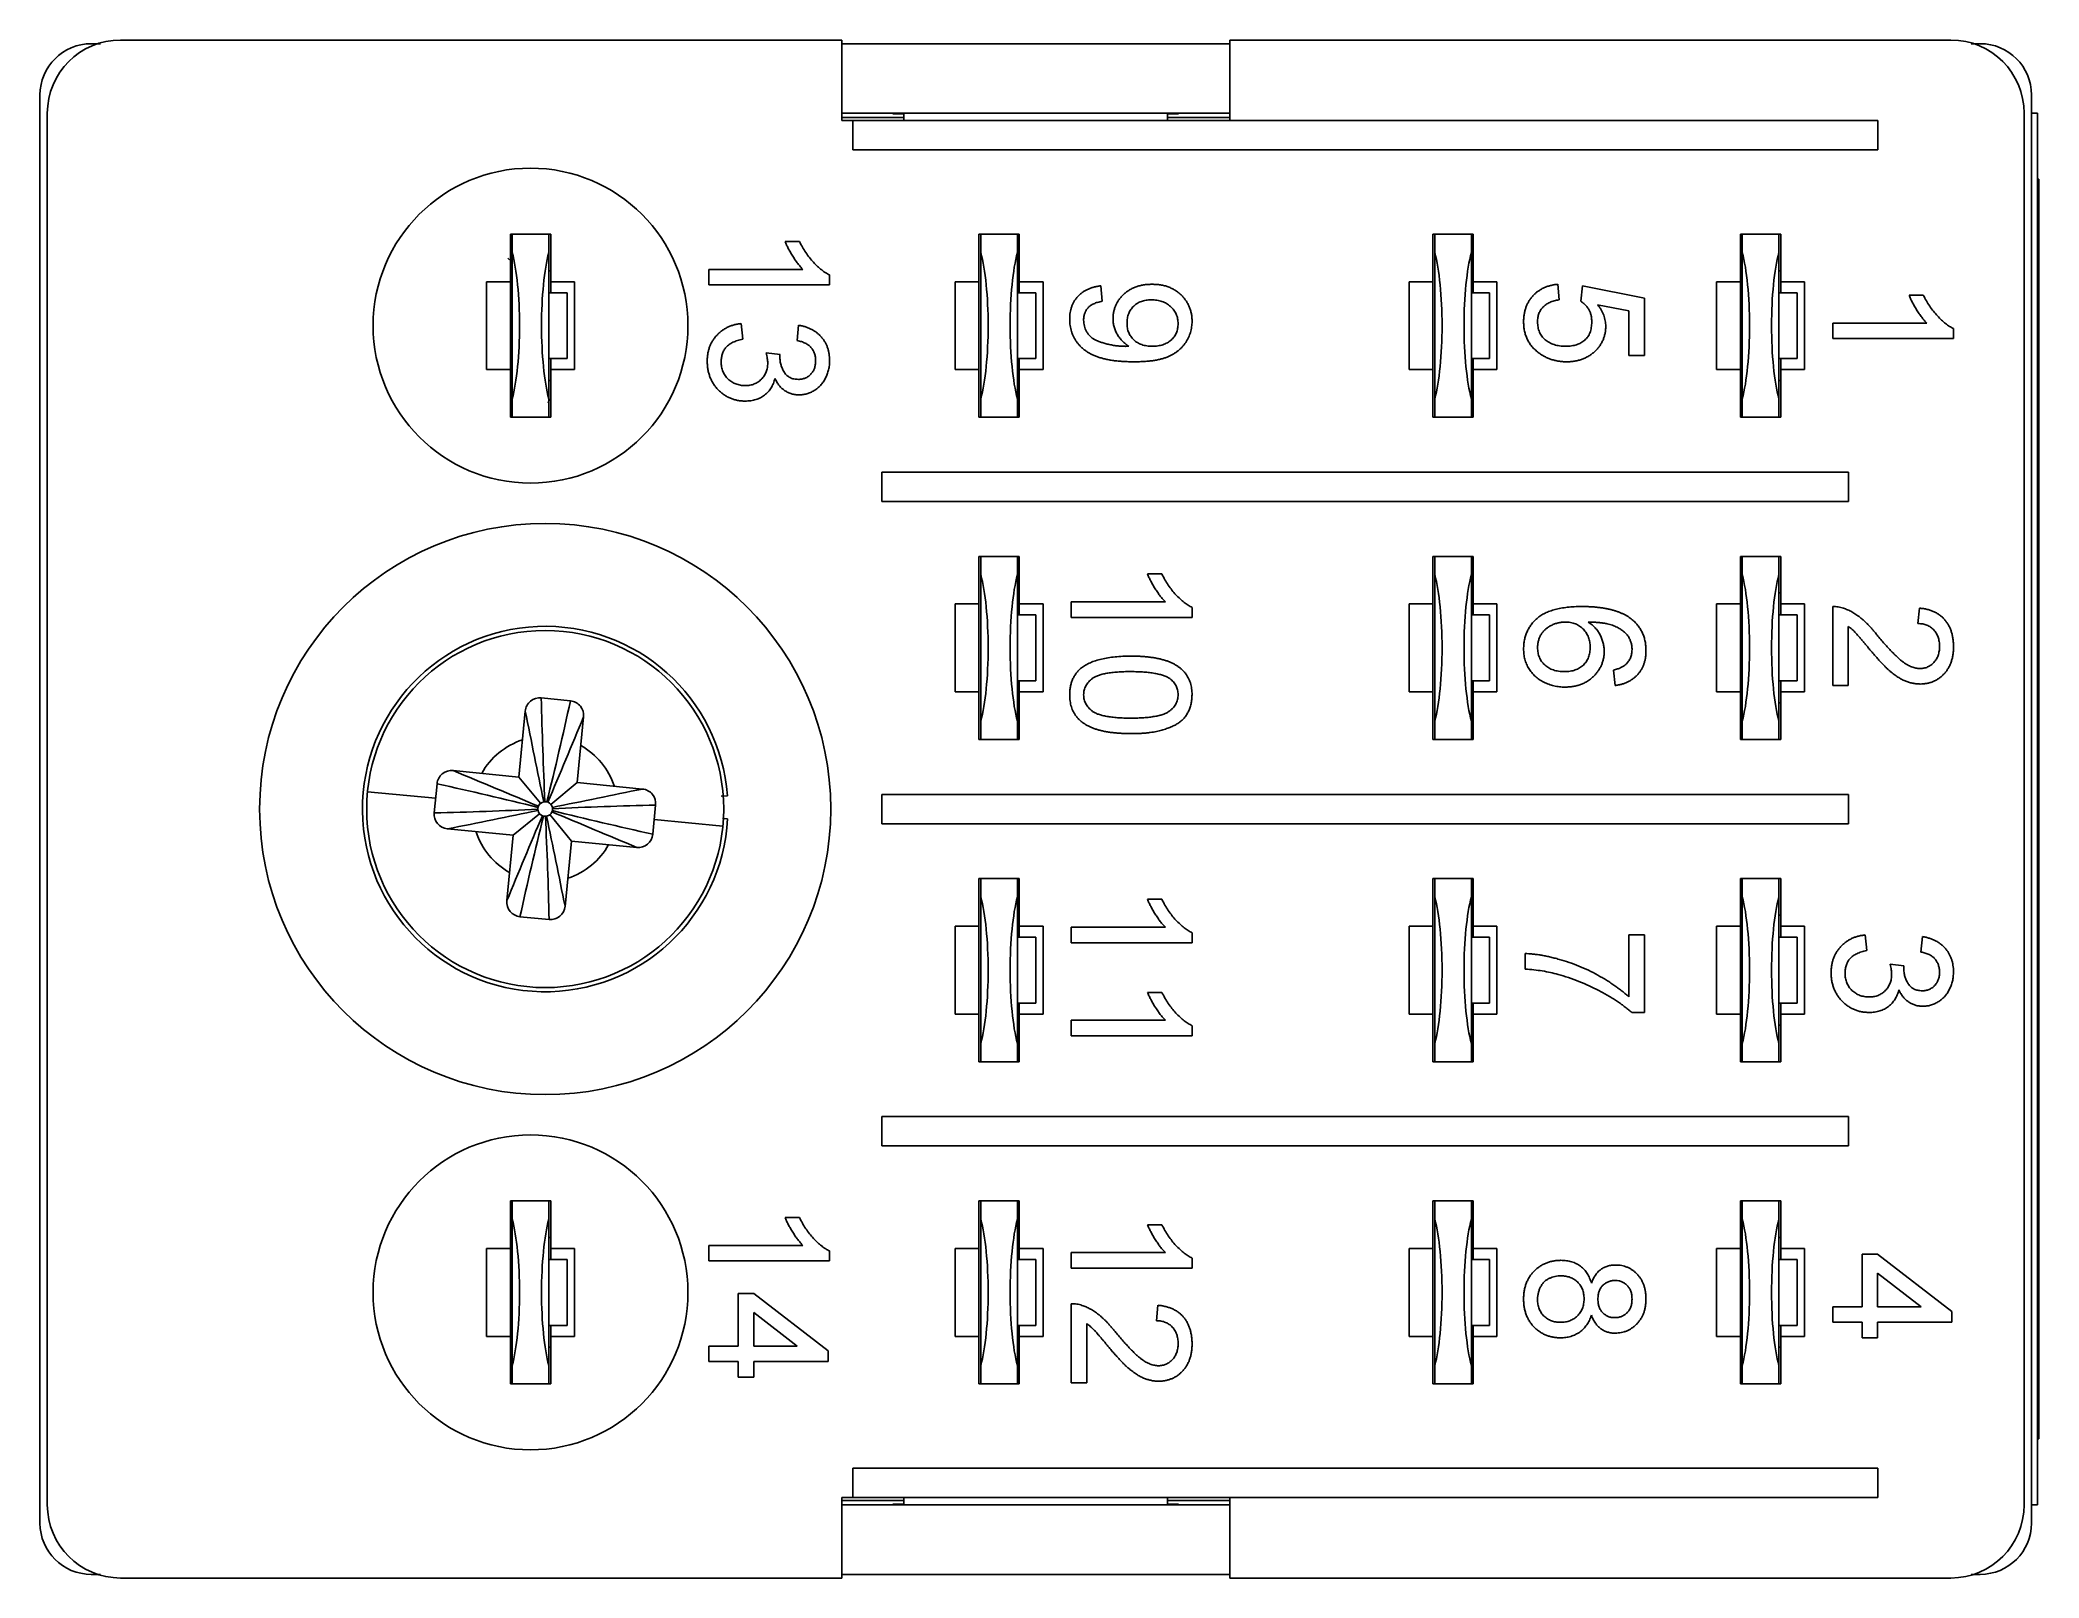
# Model space of a CAD drawing. Header units: millimetres. Extents: x 4.1 to 31.4, y 14 to 35.
import ezdxf

# ---------------------------------------------------------------- set-up
doc = ezdxf.new("R2010")
doc.units = ezdxf.units.MM
doc.header["$LTSCALE"] = 3.18179
for name, color, linetype in [('00_COMPONENTS', 7, 'CONTINUOUS'), ('00_COMPONENTS_1', 7, 'CONTINUOUS'), ('00_COMPONENTS_3', 7, 'CONTINUOUS'), ('00_COMPONENTS_6', 7, 'CONTINUOUS'), ('00_COMPONENTS_8', 7, 'CONTINUOUS')]:
    doc.layers.add(name, color=color, linetype=linetype)

msp = doc.modelspace()

# ---------------------------------------------------------------- linework, layer by layer
at = {"layer": '00_COMPONENTS', "color": 7}
for p, q in [((4.783, 34.975), (4.908, 34.975)), ((15.033, 34.975), (20.333, 34.975)), ((30.458, 34.975), (30.583, 34.975)), ((4.083, 14.775), (4.083, 34.275)), ((31.283, 34.275), (31.283, 14.775)), ((15.033, 34.025), (20.333, 34.025)), ((15.033, 33.966), (15.883, 33.966)), ((15.733, 34.019), (15.883, 34.019)), ((19.483, 34.019), (19.633, 34.019)), ((19.483, 33.966), (20.333, 33.966)), ((31.367, 34.025), (31.283, 34.025)), ((31.367, 34.025), (31.367, 15.025)), ((31.386, 33.125), (31.367, 33.125)), ((31.386, 33.125), (31.386, 15.925)), ((23.658, 32.325), (23.633, 32.325)), ((27.333, 32.325), (27.308, 32.325)), ((23.658, 27.825), (23.633, 27.825)), ((27.333, 27.825), (27.308, 27.825)), ((31.367, 15.925), (31.386, 15.925)), ((15.883, 15.084), (15.033, 15.084)), ((20.333, 15.025), (15.033, 15.025)), ((15.883, 15.032), (15.733, 15.032)), ((20.333, 15.084), (19.483, 15.084)), ((19.633, 15.032), (19.483, 15.032)), ((31.283, 15.025), (31.367, 15.025)), ((4.908, 14.075), (4.783, 14.075)), ((20.333, 14.075), (15.033, 14.075)), ((30.583, 14.075), (30.458, 14.075))]:
    msp.add_line(p, q, dxfattribs=at)
for centre, radius, start, end in [((4.783, 34.275), 0.7, 90, 180), ((30.583, 34.275), 0.7, 0, 90), ((9.383, 30.675), 1.75, 50.4747, 51.5001), ((9.383, 30.675), 1.58, 43.3187, 44.2513), ((9.383, 30.675), 1.75, 339.59, 341.7544), ((4.783, 14.775), 0.7, 180, 270), ((30.583, 14.775), 0.7, 270, 360)]:
    msp.add_arc(centre, radius, start, end, dxfattribs=at)
at = {"layer": '00_COMPONENTS_1', "color": 7}
for p, q in [((10.533, 29.875), (10.533, 32.375)), ((10.533, 32.375), (11.033, 32.375)), ((11.033, 29.875), (11.033, 32.375)), ((16.933, 29.875), (16.933, 32.375)), ((16.933, 32.375), (17.433, 32.375)), ((17.433, 29.875), (17.433, 32.375)), ((23.133, 29.875), (23.133, 32.375)), ((23.133, 32.375), (23.633, 32.375)), ((23.633, 29.875), (23.633, 32.375)), ((27.333, 32.375), (27.833, 32.375)), ((27.333, 29.875), (27.333, 32.375)), ((27.833, 29.875), (27.833, 32.375)), ((11.058, 31.875), (11.033, 31.875)), ((17.458, 31.875), (17.433, 31.875)), ((23.658, 31.875), (23.633, 31.875)), ((27.858, 31.875), (27.833, 31.875)), ((11.283, 31.575), (11.033, 31.575)), ((11.283, 31.575), (11.283, 30.675)), ((17.683, 31.575), (17.433, 31.575)), ((17.683, 31.575), (17.683, 30.675)), ((23.883, 31.575), (23.633, 31.575)), ((23.883, 31.575), (23.883, 30.675)), ((28.083, 31.575), (27.833, 31.575)), ((28.083, 31.575), (28.083, 30.675)), ((11.033, 30.675), (11.283, 30.675)), ((17.433, 30.675), (17.683, 30.675)), ((23.633, 30.675), (23.883, 30.675)), ((27.833, 30.675), (28.083, 30.675)), ((11.058, 30.375), (11.033, 30.375)), ((17.458, 30.375), (17.433, 30.375)), ((23.658, 30.375), (23.633, 30.375)), ((27.858, 30.375), (27.833, 30.375)), ((11.033, 29.875), (10.533, 29.875)), ((17.433, 29.875), (16.933, 29.875)), ((23.633, 29.875), (23.133, 29.875)), ((27.833, 29.875), (27.333, 29.875)), ((16.933, 25.475), (16.933, 27.975)), ((16.933, 27.975), (17.433, 27.975)), ((17.433, 25.475), (17.433, 27.975)), ((23.133, 27.975), (23.633, 27.975)), ((23.133, 25.475), (23.133, 27.975)), ((23.633, 25.475), (23.633, 27.975)), ((27.333, 27.975), (27.833, 27.975)), ((27.333, 25.475), (27.333, 27.975)), ((27.833, 25.475), (27.833, 27.975)), ((17.458, 27.475), (17.433, 27.475)), ((23.658, 27.475), (23.633, 27.475)), ((27.858, 27.475), (27.833, 27.475)), ((17.683, 27.175), (17.433, 27.175)), ((17.683, 27.175), (17.683, 26.275)), ((23.883, 27.175), (23.633, 27.175)), ((23.883, 27.175), (23.883, 26.275)), ((28.083, 27.175), (27.833, 27.175)), ((28.083, 27.175), (28.083, 26.275)), ((17.433, 26.275), (17.683, 26.275)), ((23.633, 26.275), (23.883, 26.275)), ((27.833, 26.275), (28.083, 26.275)), ((17.458, 25.975), (17.433, 25.975)), ((23.658, 25.975), (23.633, 25.975)), ((27.858, 25.975), (27.833, 25.975)), ((17.433, 25.475), (16.933, 25.475)), ((23.633, 25.475), (23.133, 25.475)), ((27.833, 25.475), (27.333, 25.475)), ((16.933, 21.075), (16.933, 23.575)), ((16.933, 23.575), (17.433, 23.575)), ((17.433, 21.075), (17.433, 23.575)), ((23.133, 23.575), (23.633, 23.575)), ((23.133, 21.075), (23.133, 23.575)), ((23.633, 21.075), (23.633, 23.575)), ((27.333, 23.575), (27.833, 23.575)), ((27.333, 21.075), (27.333, 23.575)), ((27.833, 21.075), (27.833, 23.575)), ((17.458, 23.075), (17.433, 23.075)), ((23.658, 23.075), (23.633, 23.075)), ((27.858, 23.075), (27.833, 23.075)), ((17.683, 22.775), (17.433, 22.775)), ((17.683, 22.775), (17.683, 21.875)), ((23.883, 22.775), (23.633, 22.775)), ((23.883, 22.775), (23.883, 21.875)), ((28.083, 22.775), (27.833, 22.775)), ((28.083, 22.775), (28.083, 21.875)), ((17.433, 21.875), (17.683, 21.875)), ((23.633, 21.875), (23.883, 21.875)), ((27.833, 21.875), (28.083, 21.875)), ((17.458, 21.575), (17.433, 21.575)), ((23.658, 21.575), (23.633, 21.575)), ((27.858, 21.575), (27.833, 21.575)), ((17.433, 21.075), (16.933, 21.075)), ((23.633, 21.075), (23.133, 21.075)), ((27.833, 21.075), (27.333, 21.075)), ((10.533, 16.675), (10.533, 19.175)), ((10.533, 19.175), (11.033, 19.175)), ((11.033, 16.675), (11.033, 19.175)), ((16.933, 19.175), (17.433, 19.175)), ((16.933, 16.675), (16.933, 19.175)), ((17.433, 16.675), (17.433, 19.175)), ((23.133, 19.175), (23.633, 19.175)), ((23.133, 16.675), (23.133, 19.175)), ((23.633, 16.675), (23.633, 19.175)), ((27.333, 19.175), (27.833, 19.175)), ((27.333, 16.675), (27.333, 19.175)), ((27.833, 16.675), (27.833, 19.175)), ((11.058, 18.675), (11.033, 18.675)), ((17.458, 18.675), (17.433, 18.675)), ((23.658, 18.675), (23.633, 18.675)), ((27.858, 18.675), (27.833, 18.675)), ((11.283, 18.375), (11.033, 18.375)), ((11.283, 18.375), (11.283, 17.475)), ((17.683, 18.375), (17.433, 18.375)), ((17.683, 18.375), (17.683, 17.475)), ((23.883, 18.375), (23.633, 18.375)), ((23.883, 18.375), (23.883, 17.475)), ((28.083, 18.375), (27.833, 18.375)), ((28.083, 18.375), (28.083, 17.475)), ((11.033, 17.475), (11.283, 17.475)), ((17.433, 17.475), (17.683, 17.475)), ((23.633, 17.475), (23.883, 17.475)), ((27.833, 17.475), (28.083, 17.475)), ((11.058, 17.175), (11.033, 17.175)), ((17.458, 17.175), (17.433, 17.175)), ((23.658, 17.175), (23.633, 17.175)), ((27.858, 17.175), (27.833, 17.175)), ((11.033, 16.675), (10.533, 16.675)), ((17.433, 16.675), (16.933, 16.675)), ((23.633, 16.675), (23.133, 16.675)), ((27.833, 16.675), (27.333, 16.675))]:
    msp.add_line(p, q, dxfattribs=at)
for centre, start_param, end_param in [((10.383, 31.125), -2.498092, -0.643501), ((11.183, 31.125), 0.643501, 2.498092), ((16.783, 31.125), -2.498092, -0.643501), ((17.583, 31.125), 0.643501, 2.498092), ((22.983, 31.125), -2.498092, -0.643501), ((23.783, 31.125), 0.643501, 2.498092), ((27.183, 31.125), -2.498092, -0.643501), ((27.983, 31.125), 0.643501, 2.498092), ((16.783, 26.725), -2.498092, -0.643501), ((17.583, 26.725), 0.643501, 2.498092), ((22.983, 26.725), -2.498092, -0.643501), ((23.783, 26.725), 0.643501, 2.498092), ((27.183, 26.725), -2.498092, -0.643501), ((27.983, 26.725), 0.643501, 2.498092), ((16.783, 22.325), -2.498092, -0.643501), ((17.583, 22.325), 0.643501, 2.498092), ((22.983, 22.325), -2.498092, -0.643501), ((23.783, 22.325), 0.643501, 2.498092), ((27.183, 22.325), -2.498092, -0.643501), ((27.983, 22.325), 0.643501, 2.498092), ((10.383, 17.925), -2.498092, -0.643501), ((11.183, 17.925), 0.643501, 2.498092), ((16.783, 17.925), -2.498092, -0.643501), ((17.583, 17.925), 0.643501, 2.498092), ((22.983, 17.925), -2.498092, -0.643501), ((23.783, 17.925), 0.643501, 2.498092), ((27.183, 17.925), -2.498092, -0.643501), ((27.983, 17.925), 0.643501, 2.498092)]:
    msp.add_ellipse(centre, major_axis=(0, 1.25), ratio=0.2, start_param=start_param, end_param=end_param, dxfattribs=at)
at = {"layer": '00_COMPONENTS_3', "color": 7}
for p, q in [((5.183, 35.025), (15.033, 35.025)), ((15.033, 35.025), (15.033, 33.925)), ((20.333, 33.925), (20.333, 35.025)), ((20.333, 35.025), (30.183, 35.025)), ((4.183, 15.025), (4.183, 34.025)), ((15.033, 33.925), (29.183, 33.925)), ((15.183, 33.925), (15.183, 33.525)), ((15.883, 34.023), (15.883, 33.925)), ((19.483, 34.023), (19.483, 33.925)), ((29.183, 33.525), (29.183, 33.925)), ((31.183, 34.025), (31.183, 15.025)), ((29.183, 33.525), (15.183, 33.525)), ((10.508, 32.375), (10.508, 29.875)), ((10.533, 32.375), (10.508, 32.375)), ((11.058, 32.375), (11.033, 32.375)), ((11.058, 31.575), (11.058, 32.375)), ((14.26, 32.274), (14.455, 32.274)), ((16.908, 29.875), (16.908, 32.375)), ((16.908, 32.375), (16.933, 32.375)), ((17.433, 32.375), (17.458, 32.375)), ((17.458, 31.575), (17.458, 32.375)), ((23.108, 29.875), (23.108, 32.375)), ((23.108, 32.375), (23.133, 32.375)), ((23.633, 32.375), (23.658, 32.375)), ((23.658, 31.575), (23.658, 32.375)), ((27.308, 32.375), (27.333, 32.375)), ((27.308, 29.875), (27.308, 32.375)), ((27.833, 32.375), (27.858, 32.375)), ((27.858, 31.575), (27.858, 32.375)), ((10.183, 30.525), (10.183, 31.725)), ((10.183, 31.725), (10.508, 31.725)), ((11.058, 31.725), (11.383, 31.725)), ((11.383, 31.725), (11.383, 30.525)), ((13.218, 31.682), (13.218, 31.893)), ((13.218, 31.893), (14.503, 31.893)), ((14.868, 31.682), (13.218, 31.682)), ((14.868, 31.818), (14.868, 31.682)), ((16.583, 31.725), (16.583, 30.525)), ((16.908, 31.725), (16.583, 31.725)), ((17.783, 31.725), (17.458, 31.725)), ((17.783, 30.525), (17.783, 31.725)), ((22.783, 31.725), (22.783, 30.525)), ((23.108, 31.725), (22.783, 31.725)), ((23.983, 31.725), (23.658, 31.725)), ((23.983, 30.525), (23.983, 31.725)), ((24.812, 31.69), (24.833, 31.478)), ((27.308, 31.725), (26.983, 31.725)), ((26.983, 31.725), (26.983, 30.525)), ((28.183, 31.725), (27.858, 31.725)), ((28.183, 30.525), (28.183, 31.725)), ((18.57, 31.668), (18.591, 31.457)), ((25.13, 31.457), (25.151, 31.668)), ((25.151, 31.668), (25.997, 31.499)), ((25.785, 31.326), (25.358, 31.41)), ((25.997, 31.499), (25.997, 30.717)), ((29.611, 31.542), (29.806, 31.542)), ((13.662, 31.153), (13.683, 30.941)), ((14.423, 30.92), (14.445, 31.132)), ((25.785, 30.717), (25.785, 31.326)), ((28.568, 31.161), (29.854, 31.161)), ((28.568, 30.949), (28.568, 31.161)), ((30.218, 30.949), (28.568, 30.949)), ((30.218, 31.085), (30.218, 30.949)), ((11.058, 29.875), (11.058, 30.675)), ((14, 30.753), (14.191, 30.731)), ((17.458, 29.875), (17.458, 30.675)), ((18.914, 30.842), (18.955, 30.843)), ((23.658, 29.875), (23.658, 30.675)), ((25.997, 30.717), (25.785, 30.717)), ((27.858, 29.875), (27.858, 30.675)), ((10.508, 30.525), (10.183, 30.525)), ((11.383, 30.525), (11.058, 30.525)), ((16.583, 30.525), (16.908, 30.525)), ((17.458, 30.525), (17.783, 30.525)), ((22.783, 30.525), (23.108, 30.525)), ((23.658, 30.525), (23.983, 30.525)), ((26.983, 30.525), (27.308, 30.525)), ((27.858, 30.525), (28.183, 30.525)), ((10.508, 29.875), (10.533, 29.875)), ((11.033, 29.875), (11.058, 29.875)), ((16.933, 29.875), (16.908, 29.875)), ((17.458, 29.875), (17.433, 29.875)), ((23.133, 29.875), (23.108, 29.875)), ((23.658, 29.875), (23.633, 29.875)), ((27.333, 29.875), (27.308, 29.875)), ((27.858, 29.875), (27.833, 29.875)), ((15.583, 29.125), (15.583, 28.725)), ((15.583, 29.125), (28.783, 29.125)), ((28.783, 28.725), (28.783, 29.125)), ((28.783, 28.725), (15.583, 28.725)), ((16.908, 25.475), (16.908, 27.975)), ((16.908, 27.975), (16.933, 27.975)), ((17.433, 27.975), (17.458, 27.975)), ((17.458, 27.175), (17.458, 27.975)), ((23.108, 27.975), (23.133, 27.975)), ((23.108, 25.475), (23.108, 27.975)), ((23.633, 27.975), (23.658, 27.975)), ((23.658, 27.175), (23.658, 27.975)), ((27.308, 27.975), (27.333, 27.975)), ((27.308, 25.475), (27.308, 27.975)), ((27.833, 27.975), (27.858, 27.975)), ((27.858, 27.175), (27.858, 27.975)), ((19.211, 27.734), (19.406, 27.734)), ((16.583, 27.325), (16.583, 26.125)), ((16.908, 27.325), (16.583, 27.325)), ((17.783, 27.325), (17.458, 27.325)), ((17.783, 26.125), (17.783, 27.325)), ((18.168, 27.142), (18.168, 27.353)), ((18.168, 27.353), (19.454, 27.353)), ((23.108, 27.325), (22.783, 27.325)), ((22.783, 27.325), (22.783, 26.125)), ((23.983, 27.325), (23.658, 27.325)), ((23.983, 26.125), (23.983, 27.325)), ((27.308, 27.325), (26.983, 27.325)), ((26.983, 27.325), (26.983, 26.125)), ((28.183, 27.325), (27.858, 27.325)), ((28.183, 26.125), (28.183, 27.325)), ((19.818, 27.142), (18.168, 27.142)), ((19.818, 27.278), (19.818, 27.142)), ((28.568, 26.211), (28.568, 27.29)), ((29.731, 27.057), (29.753, 27.268)), ((28.78, 27.018), (28.78, 26.211)), ((17.458, 25.475), (17.458, 26.275)), ((23.658, 25.475), (23.658, 26.275)), ((25.595, 26.211), (25.574, 26.422)), ((27.858, 25.475), (27.858, 26.275)), ((16.583, 26.125), (16.908, 26.125)), ((17.458, 26.125), (17.783, 26.125)), ((22.783, 26.125), (23.108, 26.125)), ((23.658, 26.125), (23.983, 26.125)), ((26.983, 26.125), (27.308, 26.125)), ((27.858, 26.125), (28.183, 26.125)), ((28.78, 26.211), (28.568, 26.211)), ((16.933, 25.475), (16.908, 25.475)), ((17.458, 25.475), (17.433, 25.475)), ((23.133, 25.475), (23.108, 25.475)), ((23.658, 25.475), (23.633, 25.475)), ((27.333, 25.475), (27.308, 25.475)), ((27.858, 25.475), (27.833, 25.475)), ((15.583, 24.725), (15.583, 24.325)), ((15.583, 24.725), (28.783, 24.725)), ((28.783, 24.325), (28.783, 24.725)), ((28.783, 24.325), (15.583, 24.325)), ((16.908, 21.075), (16.908, 23.575)), ((16.908, 23.575), (16.933, 23.575)), ((17.433, 23.575), (17.458, 23.575)), ((17.458, 22.775), (17.458, 23.575)), ((23.108, 23.575), (23.133, 23.575)), ((23.108, 21.075), (23.108, 23.575)), ((23.633, 23.575), (23.658, 23.575)), ((23.658, 22.775), (23.658, 23.575)), ((27.308, 23.575), (27.333, 23.575)), ((27.308, 21.075), (27.308, 23.575)), ((27.833, 23.575), (27.858, 23.575)), ((27.858, 22.775), (27.858, 23.575)), ((19.211, 23.292), (19.406, 23.292)), ((16.583, 22.925), (16.583, 21.725)), ((16.908, 22.925), (16.583, 22.925)), ((17.783, 22.925), (17.458, 22.925)), ((17.783, 21.725), (17.783, 22.925)), ((18.168, 22.911), (19.454, 22.911)), ((18.168, 22.699), (18.168, 22.911)), ((19.818, 22.699), (18.168, 22.699)), ((19.818, 22.835), (19.818, 22.699)), ((23.108, 22.925), (22.783, 22.925)), ((22.783, 22.925), (22.783, 21.725)), ((23.983, 22.925), (23.658, 22.925)), ((23.983, 21.725), (23.983, 22.925)), ((25.785, 22.805), (25.997, 22.805)), ((25.785, 21.959), (25.785, 22.805)), ((25.997, 22.805), (25.997, 21.747)), ((27.308, 22.925), (26.983, 22.925)), ((26.983, 22.925), (26.983, 21.725)), ((28.183, 22.925), (27.858, 22.925)), ((28.183, 21.725), (28.183, 22.925)), ((29.012, 22.805), (29.033, 22.593)), ((29.774, 22.572), (29.795, 22.784)), ((24.368, 22.34), (24.368, 22.551)), ((29.351, 22.405), (29.541, 22.383)), ((17.458, 21.075), (17.458, 21.875)), ((19.211, 22.022), (19.406, 22.022)), ((23.658, 21.075), (23.658, 21.875)), ((27.858, 21.075), (27.858, 21.875)), ((16.583, 21.725), (16.908, 21.725)), ((17.458, 21.725), (17.783, 21.725)), ((18.168, 21.642), (19.454, 21.642)), ((18.168, 21.43), (18.168, 21.642)), ((22.783, 21.725), (23.108, 21.725)), ((23.658, 21.725), (23.983, 21.725)), ((25.997, 21.747), (25.826, 21.747)), ((26.983, 21.725), (27.308, 21.725)), ((27.858, 21.725), (28.183, 21.725)), ((19.818, 21.43), (18.168, 21.43)), ((19.818, 21.566), (19.818, 21.43)), ((16.933, 21.075), (16.908, 21.075)), ((17.458, 21.075), (17.433, 21.075)), ((23.133, 21.075), (23.108, 21.075)), ((23.658, 21.075), (23.633, 21.075)), ((27.333, 21.075), (27.308, 21.075)), ((27.858, 21.075), (27.833, 21.075)), ((15.583, 20.325), (28.783, 20.325)), ((15.583, 20.325), (15.583, 19.925)), ((28.783, 19.925), (28.783, 20.325)), ((28.783, 19.925), (15.583, 19.925)), ((10.508, 16.675), (10.508, 19.175)), ((10.508, 19.175), (10.533, 19.175)), ((11.033, 19.175), (11.058, 19.175)), ((11.058, 18.375), (11.058, 19.175)), ((16.908, 19.175), (16.933, 19.175)), ((16.908, 16.675), (16.908, 19.175)), ((17.433, 19.175), (17.458, 19.175)), ((17.458, 18.375), (17.458, 19.175)), ((23.108, 19.175), (23.133, 19.175)), ((23.108, 16.675), (23.108, 19.175)), ((23.633, 19.175), (23.658, 19.175)), ((23.658, 18.375), (23.658, 19.175)), ((27.308, 19.175), (27.333, 19.175)), ((27.308, 16.675), (27.308, 19.175)), ((27.833, 19.175), (27.858, 19.175)), ((27.858, 18.375), (27.858, 19.175)), ((14.26, 18.947), (14.455, 18.947)), ((19.211, 18.849), (19.406, 18.849)), ((10.183, 18.525), (10.183, 17.325)), ((10.508, 18.525), (10.183, 18.525)), ((11.383, 18.525), (11.058, 18.525)), ((11.383, 17.325), (11.383, 18.525)), ((13.218, 18.566), (14.503, 18.566)), ((13.218, 18.355), (13.218, 18.566)), ((14.868, 18.355), (13.218, 18.355)), ((14.868, 18.491), (14.868, 18.355)), ((16.908, 18.525), (16.583, 18.525)), ((16.583, 18.525), (16.583, 17.325)), ((17.783, 18.525), (17.458, 18.525)), ((17.783, 17.325), (17.783, 18.525)), ((18.168, 18.468), (19.454, 18.468)), ((18.168, 18.257), (18.168, 18.468)), ((19.818, 18.393), (19.818, 18.257)), ((23.108, 18.525), (22.783, 18.525)), ((22.783, 18.525), (22.783, 17.325)), ((23.983, 18.525), (23.658, 18.525)), ((23.983, 17.325), (23.983, 18.525)), ((27.308, 18.525), (26.983, 18.525)), ((26.983, 18.525), (26.983, 17.325)), ((28.183, 18.525), (27.858, 18.525)), ((28.183, 17.325), (28.183, 18.525)), ((28.97, 18.447), (29.181, 18.447)), ((28.97, 17.728), (28.97, 18.447)), ((29.181, 18.447), (30.197, 17.665)), ((19.818, 18.257), (18.168, 18.257)), ((29.776, 17.728), (29.181, 18.186)), ((29.181, 18.186), (29.181, 17.728)), ((13.62, 17.91), (13.831, 17.91)), ((13.62, 17.191), (13.62, 17.91)), ((13.831, 17.91), (14.846, 17.128)), ((18.168, 16.692), (18.168, 17.77)), ((19.331, 17.538), (19.353, 17.749)), ((11.058, 16.675), (11.058, 17.475)), ((14.425, 17.191), (13.831, 17.649)), ((13.831, 17.649), (13.831, 17.191)), ((17.458, 16.675), (17.458, 17.475)), ((18.38, 17.499), (18.38, 16.692)), ((23.658, 16.675), (23.658, 17.475)), ((27.858, 16.675), (27.858, 17.475)), ((28.568, 17.728), (28.97, 17.728)), ((28.568, 17.517), (28.568, 17.728)), ((28.97, 17.517), (28.568, 17.517)), ((28.97, 17.305), (28.97, 17.517)), ((29.181, 17.728), (29.776, 17.728)), ((30.197, 17.517), (29.181, 17.517)), ((29.181, 17.517), (29.181, 17.305)), ((30.197, 17.665), (30.197, 17.517)), ((10.183, 17.325), (10.508, 17.325)), ((11.058, 17.325), (11.383, 17.325)), ((16.583, 17.325), (16.908, 17.325)), ((17.458, 17.325), (17.783, 17.325)), ((22.783, 17.325), (23.108, 17.325)), ((23.658, 17.325), (23.983, 17.325)), ((26.983, 17.325), (27.308, 17.325)), ((27.858, 17.325), (28.183, 17.325)), ((29.181, 17.305), (28.97, 17.305)), ((13.218, 17.191), (13.62, 17.191)), ((13.218, 16.98), (13.218, 17.191)), ((13.62, 16.98), (13.218, 16.98)), ((13.62, 16.768), (13.62, 16.98)), ((13.831, 17.191), (14.425, 17.191)), ((14.846, 16.98), (13.831, 16.98)), ((13.831, 16.98), (13.831, 16.768)), ((14.846, 17.128), (14.846, 16.98)), ((10.533, 16.675), (10.508, 16.675)), ((11.058, 16.675), (11.033, 16.675)), ((13.831, 16.768), (13.62, 16.768)), ((16.933, 16.675), (16.908, 16.675)), ((17.458, 16.675), (17.433, 16.675)), ((18.38, 16.692), (18.168, 16.692)), ((23.133, 16.675), (23.108, 16.675)), ((23.658, 16.675), (23.633, 16.675)), ((27.333, 16.675), (27.308, 16.675)), ((27.858, 16.675), (27.833, 16.675)), ((15.183, 15.525), (29.183, 15.525)), ((15.183, 15.525), (15.183, 15.125)), ((29.183, 15.125), (29.183, 15.525)), ((29.183, 15.125), (15.033, 15.125)), ((15.033, 15.125), (15.033, 14.025)), ((15.883, 15.125), (15.883, 15.028)), ((19.483, 15.125), (19.483, 15.028)), ((20.333, 14.025), (20.333, 15.125)), ((15.033, 14.025), (5.183, 14.025)), ((30.183, 14.025), (20.333, 14.025))]:
    msp.add_line(p, q, dxfattribs=at)
for centre, radius in [((10.783, 31.125), 2.15), ((10.983, 24.525), 3.9), ((10.783, 17.925), 2.15)]:
    msp.add_circle(centre, radius, dxfattribs=at)
for centre, start, end in [((5.183, 34.025), 90, 180), ((30.183, 34.025), 0, 90), ((5.183, 15.025), 180, 270), ((30.183, 15.025), 270, 360)]:
    msp.add_arc(centre, 1, start, end, dxfattribs=at)
for points, knots in [([(14.503, 31.893), (14.492, 31.905), (14.467, 31.931), (14.433, 31.973), (14.398, 32.021), (14.364, 32.073), (14.332, 32.126), (14.304, 32.178), (14.28, 32.226), (14.266, 32.258), (14.26, 32.274)], [0, 0, 0, 0, 0.111668, 0.232091, 0.362738, 0.501941, 0.641531, 0.771102, 0.890164, 1, 1, 1, 1]), ([(14.455, 32.274), (14.469, 32.247), (14.496, 32.195), (14.542, 32.122), (14.592, 32.053), (14.646, 31.99), (14.702, 31.934), (14.757, 31.887), (14.812, 31.847), (14.85, 31.827), (14.868, 31.818)], [0, 0, 0, 0, 0.142657, 0.281169, 0.416977, 0.550852, 0.678364, 0.795032, 0.901998, 1, 1, 1, 1]), ([(18.739, 31.221), (18.74, 31.237), (18.74, 31.269), (18.748, 31.316), (18.759, 31.36), (18.775, 31.403), (18.796, 31.444), (18.821, 31.482), (18.851, 31.52), (18.885, 31.554), (18.923, 31.586), (18.964, 31.614), (19.008, 31.637), (19.055, 31.657), (19.104, 31.671), (19.157, 31.682), (19.213, 31.689), (19.251, 31.689), (19.27, 31.69)], [0, 0, 0, 0, 0.060975, 0.120031, 0.177702, 0.234877, 0.292338, 0.350539, 0.40989, 0.471838, 0.534598, 0.596845, 0.65937, 0.722972, 0.788301, 0.855959, 0.926537, 1, 1, 1, 1]), ([(19.27, 31.69), (19.29, 31.689), (19.33, 31.688), (19.387, 31.682), (19.441, 31.671), (19.493, 31.655), (19.541, 31.634), (19.587, 31.609), (19.629, 31.58), (19.668, 31.546), (19.703, 31.509), (19.734, 31.469), (19.76, 31.427), (19.781, 31.383), (19.798, 31.337), (19.81, 31.288), (19.817, 31.237), (19.818, 31.202), (19.818, 31.184)], [0, 0, 0, 0, 0.071991, 0.140827, 0.207028, 0.270786, 0.333482, 0.39487, 0.456492, 0.518143, 0.579367, 0.639376, 0.697949, 0.756289, 0.815049, 0.874869, 0.936303, 1, 1, 1, 1]), ([(24.347, 31.177), (24.347, 31.195), (24.348, 31.229), (24.354, 31.28), (24.364, 31.329), (24.378, 31.375), (24.396, 31.418), (24.418, 31.459), (24.444, 31.497), (24.474, 31.533), (24.506, 31.566), (24.543, 31.594), (24.581, 31.62), (24.622, 31.642), (24.666, 31.659), (24.713, 31.673), (24.761, 31.684), (24.795, 31.688), (24.812, 31.69)], [0, 0, 0, 0, 0.069309, 0.135582, 0.199703, 0.261758, 0.322713, 0.382968, 0.442746, 0.503224, 0.563759, 0.623755, 0.683414, 0.743843, 0.805035, 0.867628, 0.932767, 1, 1, 1, 1]), ([(18.147, 31.213), (18.147, 31.228), (18.148, 31.259), (18.153, 31.303), (18.162, 31.345), (18.174, 31.385), (18.189, 31.423), (18.209, 31.459), (18.231, 31.493), (18.258, 31.524), (18.286, 31.553), (18.319, 31.578), (18.354, 31.601), (18.392, 31.621), (18.432, 31.638), (18.476, 31.651), (18.522, 31.662), (18.554, 31.666), (18.57, 31.668)], [0, 0, 0, 0, 0.067631, 0.13232, 0.19446, 0.255113, 0.314221, 0.372984, 0.431349, 0.490207, 0.549525, 0.608891, 0.669118, 0.730648, 0.794033, 0.859832, 0.928205, 1, 1, 1, 1]), ([(18.591, 31.457), (18.58, 31.455), (18.559, 31.451), (18.529, 31.443), (18.502, 31.435), (18.476, 31.424), (18.453, 31.412), (18.432, 31.399), (18.414, 31.385), (18.392, 31.364), (18.369, 31.335), (18.351, 31.294), (18.339, 31.25), (18.338, 31.218), (18.337, 31.202)], [0, 0, 0, 0, 0.082876, 0.160207, 0.233459, 0.301921, 0.366896, 0.42841, 0.487537, 0.543906, 0.653498, 0.763438, 0.877617, 1, 1, 1, 1]), ([(19.259, 31.478), (19.247, 31.478), (19.224, 31.477), (19.19, 31.473), (19.157, 31.466), (19.126, 31.457), (19.097, 31.445), (19.07, 31.43), (19.045, 31.412), (19.021, 31.391), (18.999, 31.369), (18.981, 31.344), (18.965, 31.317), (18.952, 31.289), (18.942, 31.258), (18.935, 31.226), (18.93, 31.192), (18.93, 31.169), (18.93, 31.157)], [0, 0, 0, 0, 0.06888, 0.134971, 0.198848, 0.260328, 0.32117, 0.380785, 0.440726, 0.501283, 0.5617, 0.620846, 0.680307, 0.740491, 0.80156, 0.864953, 0.93112, 1, 1, 1, 1]), ([(19.628, 31.152), (19.627, 31.163), (19.627, 31.186), (19.622, 31.219), (19.614, 31.251), (19.602, 31.281), (19.588, 31.31), (19.57, 31.337), (19.549, 31.363), (19.525, 31.386), (19.499, 31.408), (19.47, 31.427), (19.44, 31.443), (19.407, 31.455), (19.373, 31.466), (19.337, 31.473), (19.299, 31.477), (19.272, 31.478), (19.259, 31.478)], [0, 0, 0, 0, 0.062948, 0.124007, 0.182833, 0.241005, 0.299119, 0.357414, 0.41699, 0.47839, 0.540115, 0.601899, 0.664038, 0.727199, 0.791611, 0.858199, 0.927503, 1, 1, 1, 1]), ([(24.833, 31.478), (24.821, 31.476), (24.798, 31.472), (24.765, 31.464), (24.734, 31.454), (24.704, 31.443), (24.678, 31.429), (24.653, 31.415), (24.631, 31.397), (24.611, 31.379), (24.594, 31.36), (24.579, 31.338), (24.566, 31.315), (24.555, 31.29), (24.547, 31.263), (24.541, 31.236), (24.538, 31.206), (24.538, 31.186), (24.537, 31.176)], [0, 0, 0, 0, 0.077361, 0.15048, 0.219977, 0.286681, 0.349678, 0.41068, 0.469427, 0.526756, 0.583142, 0.638824, 0.695263, 0.752696, 0.810849, 0.871356, 0.934436, 1, 1, 1, 1]), ([(25.278, 31.175), (25.277, 31.191), (25.276, 31.223), (25.269, 31.268), (25.256, 31.309), (25.237, 31.346), (25.215, 31.379), (25.19, 31.408), (25.161, 31.435), (25.14, 31.45), (25.13, 31.457)], [0, 0, 0, 0, 0.147855, 0.284529, 0.412388, 0.534251, 0.652703, 0.76867, 0.883656, 1, 1, 1, 1]), ([(25.358, 31.41), (25.367, 31.399), (25.384, 31.376), (25.406, 31.34), (25.425, 31.304), (25.441, 31.267), (25.453, 31.23), (25.462, 31.192), (25.467, 31.154), (25.468, 31.129), (25.468, 31.116)], [0, 0, 0, 0, 0.136725, 0.268506, 0.395517, 0.519033, 0.640508, 0.761244, 0.880111, 1, 1, 1, 1]), ([(29.854, 31.161), (29.842, 31.173), (29.818, 31.198), (29.783, 31.241), (29.748, 31.289), (29.714, 31.341), (29.683, 31.394), (29.654, 31.445), (29.63, 31.494), (29.617, 31.526), (29.611, 31.542)], [0, 0, 0, 0, 0.111668, 0.232091, 0.362738, 0.501941, 0.641531, 0.771102, 0.890164, 1, 1, 1, 1]), ([(29.806, 31.542), (29.819, 31.515), (29.846, 31.463), (29.892, 31.389), (29.943, 31.321), (29.997, 31.258), (30.052, 31.202), (30.108, 31.154), (30.162, 31.115), (30.2, 31.095), (30.218, 31.085)], [0, 0, 0, 0, 0.142657, 0.281169, 0.416977, 0.550852, 0.678364, 0.795032, 0.901998, 1, 1, 1, 1]), ([(13.196, 30.639), (13.197, 30.657), (13.197, 30.691), (13.204, 30.741), (13.214, 30.789), (13.228, 30.834), (13.246, 30.877), (13.269, 30.918), (13.295, 30.957), (13.326, 30.993), (13.359, 31.026), (13.395, 31.056), (13.434, 31.081), (13.475, 31.104), (13.518, 31.122), (13.564, 31.136), (13.612, 31.147), (13.645, 31.151), (13.662, 31.153)], [0, 0, 0, 0, 0.067793, 0.133462, 0.196931, 0.258889, 0.319796, 0.38044, 0.440998, 0.502874, 0.564812, 0.625532, 0.685608, 0.746044, 0.807349, 0.869719, 0.93379, 1, 1, 1, 1]), ([(14.445, 31.132), (14.461, 31.128), (14.493, 31.122), (14.539, 31.109), (14.583, 31.092), (14.623, 31.073), (14.661, 31.051), (14.696, 31.026), (14.728, 30.999), (14.757, 30.968), (14.783, 30.935), (14.806, 30.9), (14.825, 30.863), (14.841, 30.824), (14.853, 30.783), (14.861, 30.74), (14.867, 30.695), (14.867, 30.665), (14.868, 30.649)], [0, 0, 0, 0, 0.071042, 0.139355, 0.204975, 0.268354, 0.330157, 0.390696, 0.450899, 0.510969, 0.570761, 0.629453, 0.688414, 0.747571, 0.808283, 0.870023, 0.933805, 1, 1, 1, 1]), ([(19.026, 30.632), (19.001, 30.632), (18.951, 30.632), (18.879, 30.636), (18.81, 30.641), (18.746, 30.648), (18.685, 30.658), (18.629, 30.669), (18.576, 30.683), (18.528, 30.699), (18.482, 30.717), (18.44, 30.736), (18.4, 30.758), (18.363, 30.783), (18.329, 30.809), (18.298, 30.837), (18.269, 30.867), (18.244, 30.9), (18.221, 30.934), (18.201, 30.969), (18.184, 31.006), (18.171, 31.045), (18.16, 31.085), (18.152, 31.126), (18.148, 31.169), (18.147, 31.198), (18.147, 31.213)], [0, 0, 0, 0, 0.064095, 0.124919, 0.182521, 0.236966, 0.288372, 0.336798, 0.382086, 0.42499, 0.465588, 0.504809, 0.54294, 0.579799, 0.615814, 0.650975, 0.685713, 0.720463, 0.75486, 0.789137, 0.822914, 0.85731, 0.89184, 0.927102, 0.963074, 1, 1, 1, 1]), ([(18.337, 31.202), (18.338, 31.188), (18.339, 31.159), (18.347, 31.119), (18.359, 31.08), (18.377, 31.043), (18.399, 31.01), (18.425, 30.981), (18.454, 30.955), (18.488, 30.935), (18.526, 30.917), (18.569, 30.9), (18.619, 30.885), (18.673, 30.87), (18.732, 30.858), (18.792, 30.849), (18.853, 30.843), (18.894, 30.843), (18.914, 30.842)], [0, 0, 0, 0, 0.056099, 0.110411, 0.163392, 0.216969, 0.269576, 0.320291, 0.370432, 0.420766, 0.475125, 0.536141, 0.603954, 0.679443, 0.758778, 0.838209, 0.918806, 1, 1, 1, 1]), ([(18.955, 30.843), (18.939, 30.854), (18.908, 30.874), (18.867, 30.912), (18.83, 30.955), (18.798, 31.002), (18.772, 31.053), (18.753, 31.107), (18.741, 31.164), (18.74, 31.202), (18.739, 31.221)], [0, 0, 0, 0, 0.122345, 0.244493, 0.368348, 0.494707, 0.621969, 0.747641, 0.872387, 1, 1, 1, 1]), ([(18.93, 31.157), (18.93, 31.146), (18.93, 31.124), (18.935, 31.092), (18.942, 31.061), (18.952, 31.032), (18.965, 31.005), (18.981, 30.979), (18.999, 30.954), (19.021, 30.931), (19.045, 30.91), (19.071, 30.892), (19.1, 30.877), (19.131, 30.865), (19.164, 30.855), (19.199, 30.849), (19.236, 30.844), (19.262, 30.844), (19.275, 30.843)], [0, 0, 0, 0, 0.063563, 0.125106, 0.18459, 0.242461, 0.300129, 0.357723, 0.41608, 0.47569, 0.536327, 0.596502, 0.657833, 0.720774, 0.785645, 0.853598, 0.925126, 1, 1, 1, 1]), ([(19.818, 31.184), (19.818, 31.171), (19.817, 31.145), (19.813, 31.107), (19.806, 31.07), (19.797, 31.033), (19.785, 30.998), (19.77, 30.963), (19.752, 30.929), (19.733, 30.896), (19.71, 30.865), (19.685, 30.835), (19.658, 30.808), (19.628, 30.782), (19.596, 30.758), (19.562, 30.736), (19.525, 30.717), (19.486, 30.699), (19.444, 30.683), (19.397, 30.669), (19.346, 30.658), (19.291, 30.648), (19.231, 30.641), (19.167, 30.636), (19.098, 30.632), (19.051, 30.632), (19.026, 30.632)], [0, 0, 0, 0, 0.035444, 0.07045, 0.105248, 0.139614, 0.173891, 0.208359, 0.243161, 0.278626, 0.313997, 0.349661, 0.384986, 0.420815, 0.457209, 0.494247, 0.532182, 0.571196, 0.612302, 0.656468, 0.704283, 0.755899, 0.811102, 0.870037, 0.933084, 1, 1, 1, 1]), ([(19.275, 30.843), (19.288, 30.844), (19.314, 30.844), (19.352, 30.848), (19.387, 30.855), (19.42, 30.864), (19.452, 30.876), (19.481, 30.891), (19.508, 30.908), (19.533, 30.928), (19.555, 30.95), (19.574, 30.974), (19.591, 30.999), (19.604, 31.027), (19.615, 31.056), (19.622, 31.086), (19.627, 31.118), (19.627, 31.14), (19.628, 31.152)], [0, 0, 0, 0, 0.07521, 0.146392, 0.214579, 0.279628, 0.342681, 0.404594, 0.465417, 0.525581, 0.585379, 0.643294, 0.700804, 0.757954, 0.816021, 0.874666, 0.936057, 1, 1, 1, 1]), ([(24.547, 30.758), (24.531, 30.771), (24.5, 30.797), (24.459, 30.841), (24.424, 30.888), (24.396, 30.939), (24.373, 30.994), (24.358, 31.052), (24.348, 31.113), (24.347, 31.155), (24.347, 31.177)], [0, 0, 0, 0, 0.127893, 0.251579, 0.372793, 0.492778, 0.61359, 0.737809, 0.86618, 1, 1, 1, 1]), ([(24.537, 31.176), (24.538, 31.163), (24.538, 31.139), (24.543, 31.103), (24.551, 31.069), (24.563, 31.037), (24.577, 31.007), (24.596, 30.98), (24.617, 30.954), (24.642, 30.932), (24.669, 30.911), (24.699, 30.893), (24.731, 30.878), (24.765, 30.865), (24.801, 30.855), (24.839, 30.849), (24.88, 30.844), (24.907, 30.844), (24.921, 30.843)], [0, 0, 0, 0, 0.065801, 0.128677, 0.188676, 0.247598, 0.304849, 0.361786, 0.419523, 0.478682, 0.53877, 0.598799, 0.660184, 0.722952, 0.787993, 0.855404, 0.926153, 1, 1, 1, 1]), ([(24.921, 30.843), (24.935, 30.844), (24.961, 30.844), (24.999, 30.848), (25.035, 30.855), (25.069, 30.864), (25.101, 30.876), (25.13, 30.89), (25.157, 30.907), (25.182, 30.927), (25.205, 30.949), (25.224, 30.974), (25.241, 31.001), (25.255, 31.031), (25.265, 31.063), (25.272, 31.098), (25.277, 31.136), (25.277, 31.161), (25.278, 31.175)], [0, 0, 0, 0, 0.072866, 0.141887, 0.207453, 0.270438, 0.331641, 0.390108, 0.448069, 0.505503, 0.562488, 0.619084, 0.676416, 0.735452, 0.796241, 0.860406, 0.928305, 1, 1, 1, 1]), ([(13.683, 30.941), (13.67, 30.938), (13.646, 30.933), (13.61, 30.922), (13.578, 30.911), (13.548, 30.898), (13.521, 30.884), (13.497, 30.868), (13.475, 30.852), (13.456, 30.833), (13.44, 30.813), (13.425, 30.792), (13.414, 30.769), (13.404, 30.745), (13.396, 30.719), (13.391, 30.691), (13.387, 30.662), (13.387, 30.642), (13.387, 30.632)], [0, 0, 0, 0, 0.082562, 0.159751, 0.233141, 0.301055, 0.365769, 0.42645, 0.484195, 0.539556, 0.593159, 0.647048, 0.701443, 0.756343, 0.813851, 0.873065, 0.934966, 1, 1, 1, 1]), ([(14.677, 30.642), (14.677, 30.66), (14.675, 30.694), (14.663, 30.743), (14.643, 30.788), (14.619, 30.82), (14.597, 30.844), (14.578, 30.86), (14.557, 30.874), (14.534, 30.887), (14.509, 30.897), (14.483, 30.907), (14.454, 30.915), (14.434, 30.918), (14.423, 30.92)], [0, 0, 0, 0, 0.127797, 0.246795, 0.362284, 0.477652, 0.536237, 0.59559, 0.656344, 0.719085, 0.784349, 0.852876, 0.924551, 1, 1, 1, 1]), ([(25.468, 31.116), (25.468, 31.1), (25.467, 31.067), (25.46, 31.018), (25.448, 30.972), (25.432, 30.928), (25.41, 30.886), (25.384, 30.845), (25.354, 30.807), (25.319, 30.771), (25.28, 30.739), (25.239, 30.71), (25.194, 30.686), (25.148, 30.666), (25.098, 30.651), (25.046, 30.64), (24.991, 30.633), (24.953, 30.632), (24.934, 30.632)], [0, 0, 0, 0, 0.062002, 0.122097, 0.181389, 0.239526, 0.297858, 0.356906, 0.417313, 0.479676, 0.54254, 0.604774, 0.667003, 0.730233, 0.794195, 0.8604, 0.928573, 1, 1, 1, 1]), ([(13.714, 30.095), (13.696, 30.095), (13.661, 30.096), (13.61, 30.104), (13.561, 30.116), (13.514, 30.133), (13.469, 30.154), (13.425, 30.181), (13.385, 30.213), (13.346, 30.249), (13.311, 30.288), (13.28, 30.331), (13.254, 30.376), (13.233, 30.424), (13.217, 30.474), (13.205, 30.527), (13.198, 30.582), (13.197, 30.62), (13.196, 30.639)], [0, 0, 0, 0, 0.063498, 0.124794, 0.184904, 0.244355, 0.303748, 0.363893, 0.425131, 0.488138, 0.551782, 0.613894, 0.675669, 0.73776, 0.800435, 0.86467, 0.930991, 1, 1, 1, 1]), ([(13.387, 30.632), (13.387, 30.62), (13.387, 30.596), (13.392, 30.562), (13.399, 30.529), (13.41, 30.499), (13.423, 30.47), (13.44, 30.443), (13.459, 30.418), (13.481, 30.395), (13.505, 30.374), (13.531, 30.356), (13.559, 30.341), (13.587, 30.328), (13.617, 30.319), (13.649, 30.312), (13.682, 30.307), (13.704, 30.307), (13.716, 30.307)], [0, 0, 0, 0, 0.069461, 0.135658, 0.19962, 0.261651, 0.322053, 0.38234, 0.443223, 0.50493, 0.56682, 0.6276, 0.687476, 0.747351, 0.808174, 0.870133, 0.933721, 1, 1, 1, 1]), ([(13.716, 30.307), (13.727, 30.307), (13.748, 30.307), (13.779, 30.312), (13.809, 30.318), (13.837, 30.328), (13.864, 30.34), (13.89, 30.355), (13.914, 30.373), (13.936, 30.394), (13.957, 30.416), (13.974, 30.44), (13.989, 30.466), (14.001, 30.493), (14.011, 30.522), (14.018, 30.552), (14.022, 30.583), (14.023, 30.605), (14.023, 30.616)], [0, 0, 0, 0, 0.067059, 0.131285, 0.193684, 0.254469, 0.31474, 0.375445, 0.435955, 0.498236, 0.560518, 0.621574, 0.681935, 0.742822, 0.804248, 0.867457, 0.932265, 1, 1, 1, 1]), ([(14.023, 30.616), (14.023, 30.626), (14.022, 30.646), (14.017, 30.679), (14.01, 30.715), (14.004, 30.74), (14, 30.753)], [0, 0, 0, 0, 0.209398, 0.446747, 0.708279, 1, 1, 1, 1]), ([(14.191, 30.731), (14.19, 30.725), (14.189, 30.715), (14.189, 30.705), (14.188, 30.701)], [0, 0, 0, 0, 0.566041, 1, 1, 1, 1]), ([(14.188, 30.701), (14.189, 30.681), (14.191, 30.643), (14.203, 30.587), (14.222, 30.535), (14.244, 30.494), (14.266, 30.464), (14.285, 30.444), (14.306, 30.428), (14.329, 30.414), (14.354, 30.404), (14.381, 30.396), (14.411, 30.392), (14.431, 30.392), (14.441, 30.391)], [0, 0, 0, 0, 0.129104, 0.254689, 0.377875, 0.503051, 0.564582, 0.624962, 0.683125, 0.742833, 0.802563, 0.865245, 0.930717, 1, 1, 1, 1]), ([(14.441, 30.391), (14.45, 30.391), (14.466, 30.392), (14.49, 30.395), (14.513, 30.401), (14.535, 30.408), (14.555, 30.418), (14.575, 30.43), (14.593, 30.444), (14.61, 30.461), (14.626, 30.479), (14.64, 30.499), (14.652, 30.52), (14.661, 30.542), (14.668, 30.565), (14.673, 30.59), (14.677, 30.616), (14.677, 30.633), (14.677, 30.642)], [0, 0, 0, 0, 0.065074, 0.127267, 0.188066, 0.247057, 0.305986, 0.36512, 0.425527, 0.487247, 0.549704, 0.611174, 0.672834, 0.734962, 0.79774, 0.862515, 0.929796, 1, 1, 1, 1]), ([(14.868, 30.649), (14.867, 30.627), (14.866, 30.585), (14.855, 30.523), (14.837, 30.463), (14.812, 30.407), (14.782, 30.355), (14.745, 30.309), (14.704, 30.269), (14.657, 30.237), (14.607, 30.212), (14.556, 30.193), (14.502, 30.182), (14.466, 30.18), (14.448, 30.18)], [0, 0, 0, 0, 0.09205, 0.181, 0.269569, 0.357573, 0.443574, 0.526455, 0.607471, 0.688399, 0.767864, 0.845538, 0.922533, 1, 1, 1, 1]), ([(24.934, 30.632), (24.916, 30.632), (24.879, 30.633), (24.826, 30.639), (24.775, 30.649), (24.725, 30.663), (24.678, 30.68), (24.632, 30.703), (24.588, 30.728), (24.561, 30.748), (24.547, 30.758)], [0, 0, 0, 0, 0.13247, 0.261667, 0.387572, 0.511029, 0.632651, 0.754644, 0.876515, 1, 1, 1, 1]), ([(14.121, 30.405), (14.118, 30.393), (14.112, 30.37), (14.1, 30.336), (14.086, 30.305), (14.07, 30.275), (14.051, 30.248), (14.03, 30.222), (14.006, 30.198), (13.981, 30.177), (13.953, 30.158), (13.924, 30.141), (13.893, 30.127), (13.861, 30.115), (13.826, 30.106), (13.79, 30.1), (13.753, 30.096), (13.727, 30.095), (13.714, 30.095)], [0, 0, 0, 0, 0.065817, 0.128916, 0.190825, 0.251143, 0.31092, 0.369986, 0.430019, 0.489844, 0.54996, 0.610344, 0.671174, 0.732955, 0.796746, 0.861849, 0.929904, 1, 1, 1, 1]), ([(14.448, 30.18), (14.431, 30.18), (14.397, 30.182), (14.348, 30.193), (14.301, 30.211), (14.256, 30.236), (14.215, 30.268), (14.179, 30.307), (14.146, 30.353), (14.13, 30.387), (14.121, 30.405)], [0, 0, 0, 0, 0.121951, 0.240787, 0.35855, 0.479066, 0.601519, 0.727551, 0.859932, 1, 1, 1, 1]), ([(19.454, 27.353), (19.442, 27.365), (19.418, 27.391), (19.383, 27.433), (19.348, 27.481), (19.314, 27.533), (19.283, 27.586), (19.254, 27.638), (19.23, 27.686), (19.217, 27.718), (19.211, 27.734)], [0, 0, 0, 0, 0.111668, 0.232091, 0.362738, 0.501941, 0.641531, 0.771102, 0.890164, 1, 1, 1, 1]), ([(19.406, 27.734), (19.419, 27.707), (19.446, 27.655), (19.492, 27.582), (19.543, 27.513), (19.597, 27.45), (19.652, 27.394), (19.708, 27.347), (19.762, 27.307), (19.8, 27.287), (19.818, 27.278)], [0, 0, 0, 0, 0.142657, 0.281169, 0.416977, 0.550852, 0.678364, 0.795032, 0.901998, 1, 1, 1, 1]), ([(24.347, 26.711), (24.347, 26.732), (24.349, 26.773), (24.357, 26.833), (24.372, 26.89), (24.392, 26.944), (24.418, 26.995), (24.45, 27.043), (24.488, 27.088), (24.531, 27.13), (24.582, 27.168), (24.64, 27.201), (24.705, 27.228), (24.778, 27.251), (24.858, 27.268), (24.946, 27.281), (25.041, 27.288), (25.106, 27.289), (25.14, 27.29)], [0, 0, 0, 0, 0.056153, 0.110126, 0.162527, 0.214177, 0.265143, 0.316503, 0.369168, 0.423109, 0.479258, 0.538817, 0.601984, 0.670126, 0.743647, 0.822845, 0.908267, 1, 1, 1, 1]), ([(24.916, 27.078), (24.899, 27.078), (24.866, 27.076), (24.817, 27.067), (24.77, 27.053), (24.724, 27.033), (24.681, 27.008), (24.643, 26.979), (24.611, 26.945), (24.584, 26.908), (24.563, 26.867), (24.548, 26.823), (24.539, 26.776), (24.538, 26.744), (24.537, 26.727)], [0, 0, 0, 0, 0.086177, 0.171222, 0.257573, 0.34515, 0.431508, 0.513644, 0.593539, 0.672806, 0.752058, 0.831493, 0.913823, 1, 1, 1, 1]), ([(25.256, 26.736), (25.256, 26.747), (25.256, 26.77), (25.251, 26.804), (25.244, 26.837), (25.234, 26.868), (25.22, 26.898), (25.204, 26.926), (25.185, 26.953), (25.163, 26.979), (25.138, 27.002), (25.112, 27.022), (25.084, 27.04), (25.054, 27.054), (25.022, 27.065), (24.988, 27.072), (24.953, 27.077), (24.928, 27.078), (24.916, 27.078)], [0, 0, 0, 0, 0.064823, 0.12774, 0.189119, 0.249606, 0.309793, 0.36975, 0.431129, 0.493504, 0.556174, 0.617169, 0.678062, 0.739016, 0.80163, 0.864932, 0.930877, 1, 1, 1, 1]), ([(25.14, 27.29), (25.16, 27.29), (25.198, 27.289), (25.254, 27.287), (25.309, 27.284), (25.361, 27.279), (25.411, 27.272), (25.46, 27.265), (25.506, 27.256), (25.55, 27.245), (25.592, 27.233), (25.632, 27.22), (25.67, 27.205), (25.706, 27.189), (25.741, 27.171), (25.773, 27.153), (25.803, 27.132), (25.821, 27.117), (25.831, 27.11)], [0, 0, 0, 0, 0.080028, 0.157825, 0.232559, 0.30472, 0.374369, 0.44157, 0.506039, 0.568678, 0.628697, 0.687073, 0.743221, 0.797558, 0.850225, 0.90138, 0.95107, 1, 1, 1, 1]), ([(25.229, 27.078), (25.247, 27.066), (25.281, 27.041), (25.326, 26.998), (25.364, 26.951), (25.394, 26.9), (25.418, 26.846), (25.435, 26.791), (25.445, 26.735), (25.446, 26.696), (25.447, 26.677)], [0, 0, 0, 0, 0.135506, 0.265262, 0.391369, 0.516026, 0.638937, 0.759613, 0.878887, 1, 1, 1, 1]), ([(25.779, 26.881), (25.767, 26.895), (25.744, 26.923), (25.701, 26.96), (25.65, 26.993), (25.603, 27.017), (25.561, 27.034), (25.525, 27.046), (25.485, 27.055), (25.441, 27.063), (25.393, 27.069), (25.342, 27.074), (25.287, 27.077), (25.249, 27.078), (25.229, 27.078)], [0, 0, 0, 0, 0.088621, 0.181917, 0.280525, 0.386772, 0.443867, 0.506387, 0.574339, 0.647608, 0.726389, 0.811433, 0.902767, 1, 1, 1, 1]), ([(25.831, 27.11), (25.846, 27.097), (25.875, 27.07), (25.913, 27.025), (25.946, 26.977), (25.972, 26.926), (25.993, 26.871), (26.008, 26.813), (26.016, 26.751), (26.017, 26.709), (26.018, 26.687)], [0, 0, 0, 0, 0.125625, 0.247619, 0.368528, 0.488104, 0.609878, 0.735382, 0.864448, 1, 1, 1, 1]), ([(28.568, 27.29), (28.581, 27.29), (28.606, 27.29), (28.643, 27.285), (28.679, 27.279), (28.703, 27.271), (28.715, 27.267)], [0, 0, 0, 0, 0.252643, 0.50444, 0.750407, 1, 1, 1, 1]), ([(28.715, 27.267), (28.734, 27.26), (28.773, 27.246), (28.83, 27.217), (28.887, 27.183), (28.933, 27.15), (28.969, 27.12), (28.998, 27.095), (29.027, 27.066), (29.058, 27.036), (29.089, 27.002), (29.12, 26.967), (29.153, 26.928), (29.174, 26.901), (29.185, 26.887)], [0, 0, 0, 0, 0.100396, 0.204422, 0.310989, 0.422469, 0.481001, 0.543203, 0.60947, 0.67953, 0.753822, 0.831628, 0.913806, 1, 1, 1, 1]), ([(30.028, 26.744), (30.027, 26.756), (30.027, 26.778), (30.023, 26.811), (30.017, 26.842), (30.009, 26.871), (29.997, 26.899), (29.984, 26.925), (29.968, 26.949), (29.949, 26.971), (29.929, 26.991), (29.906, 27.008), (29.882, 27.023), (29.855, 27.035), (29.827, 27.045), (29.797, 27.052), (29.765, 27.056), (29.743, 27.057), (29.731, 27.057)], [0, 0, 0, 0, 0.07071, 0.138384, 0.203408, 0.26575, 0.326687, 0.386555, 0.445346, 0.504672, 0.563764, 0.621923, 0.680764, 0.739747, 0.800764, 0.864214, 0.930618, 1, 1, 1, 1]), ([(29.753, 27.268), (29.771, 27.266), (29.807, 27.262), (29.859, 27.252), (29.907, 27.237), (29.953, 27.219), (29.994, 27.197), (30.033, 27.172), (30.068, 27.143), (30.099, 27.11), (30.128, 27.074), (30.152, 27.035), (30.172, 26.993), (30.189, 26.948), (30.202, 26.9), (30.211, 26.849), (30.217, 26.795), (30.218, 26.758), (30.218, 26.74)], [0, 0, 0, 0, 0.070681, 0.137505, 0.20149, 0.262892, 0.322578, 0.381001, 0.43822, 0.495795, 0.553466, 0.611689, 0.670615, 0.731564, 0.794165, 0.859433, 0.928201, 1, 1, 1, 1]), ([(25.828, 26.701), (25.827, 26.717), (25.826, 26.748), (25.816, 26.794), (25.801, 26.839), (25.786, 26.867), (25.779, 26.881)], [0, 0, 0, 0, 0.252584, 0.499095, 0.747119, 1, 1, 1, 1]), ([(29.086, 26.69), (29.074, 26.704), (29.051, 26.732), (29.019, 26.771), (28.989, 26.806), (28.963, 26.838), (28.939, 26.865), (28.919, 26.889), (28.901, 26.909), (28.874, 26.939), (28.835, 26.977), (28.798, 27.005), (28.78, 27.018)], [0, 0, 0, 0, 0.124205, 0.23684, 0.33951, 0.431273, 0.511478, 0.580694, 0.639969, 0.687784, 0.850326, 1, 1, 1, 1]), ([(29.185, 26.887), (29.203, 26.866), (29.237, 26.825), (29.288, 26.767), (29.336, 26.714), (29.38, 26.668), (29.422, 26.626), (29.46, 26.59), (29.494, 26.559), (29.527, 26.534), (29.557, 26.512), (29.587, 26.494), (29.617, 26.478), (29.646, 26.466), (29.675, 26.456), (29.704, 26.449), (29.732, 26.444), (29.751, 26.444), (29.761, 26.443)], [0, 0, 0, 0, 0.11141, 0.214526, 0.309417, 0.396087, 0.474284, 0.544374, 0.60642, 0.660582, 0.709794, 0.756451, 0.800767, 0.843168, 0.884295, 0.923885, 0.962359, 1, 1, 1, 1]), ([(18.306, 26.452), (18.325, 26.465), (18.364, 26.492), (18.43, 26.524), (18.503, 26.552), (18.584, 26.574), (18.673, 26.592), (18.769, 26.604), (18.873, 26.611), (18.945, 26.612), (18.982, 26.613)], [0, 0, 0, 0, 0.097421, 0.200886, 0.311172, 0.429798, 0.55774, 0.694715, 0.84213, 1, 1, 1, 1]), ([(18.982, 26.613), (19.005, 26.613), (19.052, 26.612), (19.119, 26.61), (19.183, 26.605), (19.244, 26.598), (19.301, 26.59), (19.355, 26.58), (19.406, 26.568), (19.453, 26.554), (19.498, 26.539), (19.539, 26.521), (19.578, 26.501), (19.614, 26.481), (19.646, 26.457), (19.676, 26.433), (19.703, 26.407), (19.727, 26.378), (19.749, 26.348), (19.767, 26.316), (19.783, 26.282), (19.796, 26.246), (19.806, 26.208), (19.813, 26.168), (19.817, 26.127), (19.818, 26.098), (19.818, 26.084)], [0, 0, 0, 0, 0.063113, 0.123612, 0.18097, 0.235256, 0.287095, 0.336024, 0.382374, 0.426325, 0.468201, 0.508239, 0.546617, 0.583488, 0.619002, 0.65359, 0.687163, 0.720428, 0.753235, 0.786265, 0.819508, 0.853548, 0.888311, 0.923997, 0.961351, 1, 1, 1, 1]), ([(24.911, 26.19), (24.886, 26.19), (24.836, 26.192), (24.761, 26.205), (24.69, 26.226), (24.633, 26.251), (24.59, 26.274), (24.56, 26.294), (24.531, 26.315), (24.504, 26.337), (24.48, 26.361), (24.457, 26.387), (24.436, 26.414), (24.418, 26.443), (24.401, 26.473), (24.386, 26.504), (24.374, 26.536), (24.364, 26.569), (24.356, 26.603), (24.351, 26.638), (24.347, 26.674), (24.347, 26.699), (24.347, 26.711)], [0, 0, 0, 0, 0.088886, 0.175415, 0.261596, 0.347807, 0.390795, 0.432577, 0.473533, 0.514164, 0.554098, 0.59382, 0.633314, 0.673272, 0.713163, 0.753036, 0.792921, 0.83303, 0.873661, 0.914905, 0.956956, 1, 1, 1, 1]), ([(24.537, 26.727), (24.538, 26.716), (24.538, 26.693), (24.543, 26.659), (24.55, 26.627), (24.562, 26.596), (24.575, 26.568), (24.592, 26.54), (24.613, 26.515), (24.636, 26.492), (24.662, 26.47), (24.69, 26.452), (24.72, 26.436), (24.753, 26.423), (24.788, 26.413), (24.825, 26.406), (24.864, 26.402), (24.891, 26.401), (24.905, 26.401)], [0, 0, 0, 0, 0.063966, 0.124857, 0.184388, 0.242193, 0.299883, 0.357043, 0.415705, 0.475245, 0.535497, 0.596281, 0.65772, 0.721045, 0.786256, 0.853831, 0.925316, 1, 1, 1, 1]), ([(24.905, 26.401), (24.918, 26.401), (24.944, 26.402), (24.982, 26.406), (25.017, 26.413), (25.051, 26.423), (25.082, 26.436), (25.111, 26.451), (25.138, 26.469), (25.163, 26.49), (25.185, 26.514), (25.204, 26.539), (25.22, 26.567), (25.234, 26.597), (25.244, 26.629), (25.251, 26.663), (25.256, 26.699), (25.256, 26.723), (25.256, 26.736)], [0, 0, 0, 0, 0.072211, 0.141219, 0.207389, 0.27018, 0.331159, 0.39088, 0.449764, 0.508606, 0.567319, 0.625296, 0.683783, 0.742468, 0.803141, 0.865897, 0.931395, 1, 1, 1, 1]), ([(25.447, 26.677), (25.446, 26.661), (25.446, 26.628), (25.439, 26.58), (25.426, 26.534), (25.41, 26.489), (25.389, 26.447), (25.363, 26.406), (25.333, 26.368), (25.298, 26.331), (25.259, 26.298), (25.218, 26.269), (25.173, 26.244), (25.126, 26.224), (25.076, 26.209), (25.024, 26.198), (24.969, 26.191), (24.931, 26.19), (24.911, 26.19)], [0, 0, 0, 0, 0.061348, 0.121205, 0.179866, 0.237773, 0.296239, 0.355178, 0.415665, 0.478369, 0.541515, 0.603969, 0.666507, 0.729486, 0.793706, 0.859733, 0.928448, 1, 1, 1, 1]), ([(25.574, 26.422), (25.592, 26.427), (25.626, 26.435), (25.673, 26.454), (25.712, 26.473), (25.733, 26.491), (25.743, 26.499)], [0, 0, 0, 0, 0.299802, 0.564331, 0.796204, 1, 1, 1, 1]), ([(26.018, 26.687), (26.018, 26.671), (26.017, 26.639), (26.012, 26.593), (26.003, 26.549), (25.991, 26.507), (25.975, 26.468), (25.956, 26.43), (25.933, 26.395), (25.906, 26.362), (25.877, 26.332), (25.844, 26.305), (25.809, 26.281), (25.772, 26.261), (25.731, 26.243), (25.688, 26.229), (25.643, 26.218), (25.611, 26.213), (25.595, 26.211)], [0, 0, 0, 0, 0.068499, 0.134572, 0.198208, 0.259784, 0.319951, 0.379508, 0.438814, 0.498497, 0.558182, 0.617438, 0.677522, 0.737959, 0.80033, 0.86409, 0.930622, 1, 1, 1, 1]), ([(25.743, 26.499), (25.75, 26.506), (25.763, 26.519), (25.78, 26.542), (25.795, 26.565), (25.807, 26.59), (25.816, 26.616), (25.823, 26.643), (25.827, 26.672), (25.827, 26.691), (25.828, 26.701)], [0, 0, 0, 0, 0.128545, 0.252818, 0.375212, 0.497113, 0.618546, 0.742222, 0.869458, 1, 1, 1, 1]), ([(29.763, 26.232), (29.746, 26.232), (29.714, 26.233), (29.665, 26.241), (29.616, 26.252), (29.568, 26.268), (29.519, 26.291), (29.47, 26.319), (29.419, 26.353), (29.376, 26.386), (29.34, 26.417), (29.31, 26.444), (29.278, 26.476), (29.244, 26.511), (29.208, 26.55), (29.169, 26.593), (29.128, 26.64), (29.1, 26.673), (29.086, 26.69)], [0, 0, 0, 0, 0.057939, 0.116005, 0.174714, 0.234565, 0.296863, 0.36409, 0.436213, 0.514034, 0.556745, 0.60462, 0.657433, 0.715782, 0.778864, 0.847518, 0.921237, 1, 1, 1, 1]), ([(29.761, 26.443), (29.77, 26.444), (29.788, 26.444), (29.815, 26.448), (29.84, 26.454), (29.864, 26.464), (29.888, 26.475), (29.91, 26.49), (29.931, 26.507), (29.951, 26.527), (29.969, 26.548), (29.984, 26.572), (29.998, 26.596), (30.009, 26.623), (30.017, 26.651), (30.023, 26.681), (30.027, 26.712), (30.027, 26.733), (30.028, 26.744)], [0, 0, 0, 0, 0.061764, 0.121177, 0.179426, 0.23685, 0.294329, 0.3532, 0.412731, 0.474534, 0.537071, 0.599607, 0.662384, 0.725943, 0.790311, 0.857721, 0.92723, 1, 1, 1, 1]), ([(30.218, 26.74), (30.218, 26.721), (30.217, 26.683), (30.211, 26.629), (30.2, 26.578), (30.186, 26.53), (30.168, 26.485), (30.145, 26.443), (30.119, 26.404), (30.088, 26.368), (30.054, 26.336), (30.018, 26.308), (29.981, 26.285), (29.941, 26.265), (29.899, 26.25), (29.855, 26.24), (29.81, 26.233), (29.778, 26.232), (29.763, 26.232)], [0, 0, 0, 0, 0.074698, 0.145512, 0.213299, 0.278562, 0.342029, 0.404194, 0.465355, 0.526857, 0.587597, 0.646638, 0.704592, 0.761717, 0.819452, 0.878063, 0.937807, 1, 1, 1, 1]), ([(18.147, 26.084), (18.147, 26.103), (18.148, 26.14), (18.156, 26.194), (18.168, 26.245), (18.185, 26.294), (18.208, 26.338), (18.236, 26.38), (18.268, 26.419), (18.293, 26.441), (18.306, 26.452)], [0, 0, 0, 0, 0.137903, 0.268873, 0.395178, 0.517089, 0.636743, 0.756222, 0.876628, 1, 1, 1, 1]), ([(18.982, 26.401), (18.951, 26.401), (18.89, 26.401), (18.803, 26.396), (18.725, 26.389), (18.655, 26.38), (18.594, 26.367), (18.541, 26.351), (18.497, 26.333), (18.461, 26.311), (18.432, 26.287), (18.407, 26.262), (18.385, 26.236), (18.367, 26.208), (18.354, 26.179), (18.344, 26.148), (18.338, 26.116), (18.338, 26.095), (18.337, 26.084)], [0, 0, 0, 0, 0.118406, 0.226654, 0.324092, 0.411705, 0.489026, 0.556909, 0.616233, 0.667349, 0.713512, 0.757697, 0.799493, 0.839976, 0.879886, 0.919149, 0.959227, 1, 1, 1, 1]), ([(19.515, 26.306), (19.501, 26.314), (19.474, 26.33), (19.425, 26.349), (19.37, 26.365), (19.307, 26.379), (19.237, 26.388), (19.159, 26.396), (19.073, 26.4), (19.014, 26.401), (18.982, 26.401)], [0, 0, 0, 0, 0.083888, 0.177154, 0.282514, 0.3994, 0.529491, 0.672802, 0.829536, 1, 1, 1, 1]), ([(19.628, 26.086), (19.627, 26.097), (19.627, 26.119), (19.621, 26.15), (19.612, 26.18), (19.6, 26.209), (19.584, 26.235), (19.564, 26.261), (19.541, 26.284), (19.524, 26.298), (19.515, 26.306)], [0, 0, 0, 0, 0.127665, 0.251739, 0.372753, 0.492147, 0.61407, 0.737197, 0.865607, 1, 1, 1, 1]), ([(18.982, 25.555), (18.958, 25.555), (18.912, 25.556), (18.845, 25.558), (18.782, 25.563), (18.721, 25.569), (18.664, 25.577), (18.61, 25.588), (18.56, 25.599), (18.512, 25.613), (18.468, 25.628), (18.427, 25.646), (18.388, 25.665), (18.352, 25.686), (18.319, 25.709), (18.289, 25.734), (18.262, 25.76), (18.238, 25.789), (18.216, 25.819), (18.197, 25.851), (18.182, 25.885), (18.169, 25.921), (18.159, 25.959), (18.152, 25.999), (18.148, 26.041), (18.147, 26.069), (18.147, 26.084)], [0, 0, 0, 0, 0.062872, 0.122832, 0.17965, 0.233952, 0.285542, 0.334512, 0.380903, 0.424808, 0.466441, 0.506514, 0.545055, 0.581854, 0.61747, 0.652087, 0.685899, 0.719192, 0.752198, 0.785256, 0.818671, 0.852838, 0.88763, 0.923638, 0.961023, 1, 1, 1, 1]), ([(18.337, 26.084), (18.338, 26.073), (18.338, 26.051), (18.344, 26.019), (18.354, 25.989), (18.368, 25.96), (18.385, 25.932), (18.407, 25.906), (18.432, 25.881), (18.461, 25.857), (18.498, 25.835), (18.542, 25.816), (18.595, 25.801), (18.656, 25.788), (18.725, 25.779), (18.803, 25.771), (18.89, 25.767), (18.951, 25.767), (18.982, 25.767)], [0, 0, 0, 0, 0.040782, 0.08087, 0.120268, 0.160187, 0.20046, 0.242265, 0.286459, 0.332952, 0.384431, 0.443389, 0.511681, 0.58902, 0.676245, 0.773705, 0.881568, 1, 1, 1, 1]), ([(18.982, 25.767), (19.014, 25.767), (19.073, 25.767), (19.158, 25.771), (19.235, 25.778), (19.304, 25.788), (19.365, 25.8), (19.418, 25.815), (19.462, 25.833), (19.499, 25.854), (19.53, 25.878), (19.556, 25.903), (19.578, 25.929), (19.596, 25.957), (19.611, 25.987), (19.62, 26.019), (19.627, 26.052), (19.627, 26.075), (19.628, 26.086)], [0, 0, 0, 0, 0.115634, 0.221551, 0.317061, 0.403168, 0.480202, 0.547673, 0.607062, 0.658681, 0.705753, 0.75012, 0.792591, 0.833879, 0.874776, 0.915623, 0.956879, 1, 1, 1, 1]), ([(19.818, 26.084), (19.817, 26.063), (19.816, 26.021), (19.806, 25.96), (19.789, 25.903), (19.766, 25.849), (19.737, 25.8), (19.702, 25.756), (19.66, 25.718), (19.612, 25.685), (19.559, 25.658), (19.5, 25.633), (19.437, 25.61), (19.38, 25.594), (19.331, 25.582), (19.29, 25.575), (19.246, 25.569), (19.199, 25.564), (19.149, 25.559), (19.096, 25.557), (19.04, 25.555), (19.002, 25.555), (18.982, 25.555)], [0, 0, 0, 0, 0.056725, 0.111439, 0.164371, 0.21644, 0.267394, 0.317343, 0.367257, 0.418163, 0.471358, 0.52792, 0.588017, 0.652172, 0.686383, 0.72325, 0.762597, 0.804726, 0.849443, 0.896709, 0.946889, 1, 1, 1, 1]), ([(19.454, 22.911), (19.442, 22.923), (19.418, 22.948), (19.383, 22.991), (19.348, 23.039), (19.314, 23.091), (19.283, 23.144), (19.254, 23.195), (19.23, 23.244), (19.217, 23.276), (19.211, 23.292)], [0, 0, 0, 0, 0.111668, 0.232091, 0.362738, 0.501941, 0.641531, 0.771102, 0.890164, 1, 1, 1, 1]), ([(19.406, 23.292), (19.419, 23.265), (19.446, 23.213), (19.492, 23.139), (19.543, 23.071), (19.597, 23.008), (19.652, 22.952), (19.708, 22.904), (19.762, 22.865), (19.8, 22.845), (19.818, 22.835)], [0, 0, 0, 0, 0.142657, 0.281169, 0.416977, 0.550852, 0.678364, 0.795032, 0.901998, 1, 1, 1, 1]), ([(28.547, 22.292), (28.547, 22.309), (28.548, 22.343), (28.555, 22.393), (28.564, 22.441), (28.579, 22.486), (28.597, 22.53), (28.619, 22.57), (28.646, 22.609), (28.676, 22.645), (28.709, 22.678), (28.746, 22.708), (28.784, 22.734), (28.825, 22.756), (28.868, 22.774), (28.914, 22.788), (28.962, 22.799), (28.995, 22.803), (29.012, 22.805)], [0, 0, 0, 0, 0.067793, 0.133462, 0.196931, 0.258889, 0.319796, 0.38044, 0.440998, 0.502874, 0.564812, 0.625532, 0.685608, 0.746044, 0.807349, 0.869719, 0.93379, 1, 1, 1, 1]), ([(29.795, 22.784), (29.811, 22.781), (29.843, 22.774), (29.89, 22.761), (29.933, 22.745), (29.974, 22.725), (30.012, 22.704), (30.046, 22.679), (30.079, 22.651), (30.108, 22.62), (30.134, 22.587), (30.157, 22.552), (30.175, 22.515), (30.191, 22.476), (30.203, 22.435), (30.212, 22.392), (30.217, 22.347), (30.218, 22.317), (30.218, 22.301)], [0, 0, 0, 0, 0.071042, 0.139355, 0.204975, 0.268354, 0.330157, 0.390696, 0.450899, 0.510969, 0.570761, 0.629453, 0.688414, 0.747571, 0.808283, 0.870023, 0.933805, 1, 1, 1, 1]), ([(24.368, 22.551), (24.384, 22.551), (24.418, 22.55), (24.47, 22.545), (24.525, 22.539), (24.582, 22.53), (24.641, 22.519), (24.703, 22.506), (24.767, 22.491), (24.856, 22.466), (24.969, 22.432), (25.102, 22.382), (25.232, 22.325), (25.338, 22.27), (25.42, 22.223), (25.48, 22.187), (25.537, 22.15), (25.592, 22.113), (25.644, 22.076), (25.693, 22.037), (25.741, 21.999), (25.771, 21.972), (25.785, 21.959)], [0, 0, 0, 0, 0.031517, 0.064812, 0.099915, 0.13668, 0.175188, 0.215811, 0.258156, 0.302347, 0.392798, 0.483285, 0.574401, 0.666282, 0.712001, 0.756366, 0.799809, 0.841956, 0.882839, 0.922915, 0.961965, 1, 1, 1, 1]), ([(29.033, 22.593), (29.021, 22.591), (28.996, 22.585), (28.961, 22.575), (28.928, 22.564), (28.899, 22.55), (28.871, 22.536), (28.847, 22.521), (28.825, 22.504), (28.806, 22.486), (28.79, 22.466), (28.776, 22.445), (28.764, 22.422), (28.754, 22.397), (28.747, 22.371), (28.741, 22.344), (28.738, 22.314), (28.737, 22.294), (28.737, 22.284)], [0, 0, 0, 0, 0.082562, 0.159751, 0.233141, 0.301055, 0.365769, 0.42645, 0.484195, 0.539556, 0.593159, 0.647048, 0.701443, 0.756343, 0.813851, 0.873065, 0.934966, 1, 1, 1, 1]), ([(29.373, 22.268), (29.373, 22.278), (29.372, 22.299), (29.368, 22.331), (29.361, 22.367), (29.354, 22.392), (29.351, 22.405)], [0, 0, 0, 0, 0.209398, 0.446747, 0.708279, 1, 1, 1, 1]), ([(30.028, 22.295), (30.027, 22.312), (30.026, 22.347), (30.013, 22.396), (29.993, 22.44), (29.97, 22.473), (29.948, 22.496), (29.929, 22.512), (29.908, 22.526), (29.885, 22.539), (29.86, 22.55), (29.833, 22.559), (29.804, 22.567), (29.784, 22.57), (29.774, 22.572)], [0, 0, 0, 0, 0.127797, 0.246795, 0.362284, 0.477652, 0.536237, 0.59559, 0.656344, 0.719085, 0.784349, 0.852876, 0.924551, 1, 1, 1, 1]), ([(24.817, 22.267), (24.782, 22.276), (24.711, 22.294), (24.601, 22.315), (24.486, 22.33), (24.408, 22.337), (24.368, 22.34)], [0, 0, 0, 0, 0.237217, 0.482586, 0.736847, 1, 1, 1, 1]), ([(25.826, 21.747), (25.811, 21.76), (25.781, 21.785), (25.734, 21.822), (25.683, 21.859), (25.629, 21.896), (25.572, 21.933), (25.512, 21.969), (25.448, 22.006), (25.359, 22.054), (25.244, 22.111), (25.104, 22.171), (24.961, 22.224), (24.865, 22.253), (24.817, 22.267)], [0, 0, 0, 0, 0.050276, 0.102796, 0.157451, 0.214636, 0.274069, 0.335806, 0.400183, 0.466943, 0.601942, 0.735737, 0.868197, 1, 1, 1, 1]), ([(29.064, 21.747), (29.047, 21.748), (29.012, 21.749), (28.961, 21.756), (28.911, 21.768), (28.864, 21.785), (28.819, 21.807), (28.776, 21.833), (28.735, 21.865), (28.697, 21.901), (28.661, 21.94), (28.631, 21.983), (28.605, 22.028), (28.584, 22.076), (28.567, 22.126), (28.555, 22.179), (28.548, 22.235), (28.547, 22.272), (28.547, 22.292)], [0, 0, 0, 0, 0.063498, 0.124794, 0.184904, 0.244355, 0.303748, 0.363893, 0.425131, 0.488138, 0.551782, 0.613894, 0.675669, 0.73776, 0.800435, 0.86467, 0.930991, 1, 1, 1, 1]), ([(28.737, 22.284), (28.737, 22.272), (28.738, 22.249), (28.743, 22.214), (28.75, 22.182), (28.761, 22.151), (28.774, 22.123), (28.79, 22.096), (28.809, 22.07), (28.831, 22.047), (28.856, 22.027), (28.882, 22.008), (28.909, 21.993), (28.937, 21.98), (28.968, 21.971), (28.999, 21.964), (29.032, 21.959), (29.055, 21.959), (29.066, 21.959)], [0, 0, 0, 0, 0.069461, 0.135658, 0.19962, 0.261651, 0.322053, 0.38234, 0.443223, 0.50493, 0.56682, 0.6276, 0.687476, 0.747351, 0.808174, 0.870133, 0.933721, 1, 1, 1, 1]), ([(29.066, 21.959), (29.077, 21.959), (29.098, 21.959), (29.13, 21.964), (29.16, 21.97), (29.188, 21.98), (29.215, 21.992), (29.24, 22.008), (29.264, 22.025), (29.287, 22.046), (29.307, 22.068), (29.325, 22.092), (29.34, 22.118), (29.352, 22.145), (29.362, 22.174), (29.368, 22.204), (29.372, 22.236), (29.373, 22.257), (29.373, 22.268)], [0, 0, 0, 0, 0.067059, 0.131285, 0.193684, 0.254469, 0.31474, 0.375445, 0.435955, 0.498236, 0.560518, 0.621574, 0.681935, 0.742822, 0.804248, 0.867457, 0.932265, 1, 1, 1, 1]), ([(29.541, 22.383), (29.54, 22.378), (29.539, 22.367), (29.539, 22.357), (29.539, 22.353)], [0, 0, 0, 0, 0.566041, 1, 1, 1, 1]), ([(29.539, 22.353), (29.54, 22.334), (29.541, 22.295), (29.553, 22.24), (29.572, 22.187), (29.595, 22.146), (29.617, 22.116), (29.635, 22.097), (29.656, 22.08), (29.679, 22.067), (29.705, 22.056), (29.732, 22.049), (29.761, 22.045), (29.781, 22.044), (29.792, 22.043)], [0, 0, 0, 0, 0.129104, 0.254689, 0.377875, 0.503051, 0.564582, 0.624962, 0.683125, 0.742833, 0.802563, 0.865245, 0.930717, 1, 1, 1, 1]), ([(29.792, 22.043), (29.8, 22.044), (29.816, 22.044), (29.84, 22.047), (29.863, 22.053), (29.885, 22.061), (29.906, 22.071), (29.925, 22.083), (29.944, 22.097), (29.961, 22.113), (29.977, 22.131), (29.99, 22.151), (30.002, 22.172), (30.011, 22.194), (30.019, 22.217), (30.024, 22.242), (30.027, 22.268), (30.027, 22.286), (30.028, 22.295)], [0, 0, 0, 0, 0.065074, 0.127267, 0.188066, 0.247057, 0.305986, 0.36512, 0.425527, 0.487247, 0.549704, 0.611174, 0.672834, 0.734962, 0.79774, 0.862515, 0.929796, 1, 1, 1, 1]), ([(30.218, 22.301), (30.217, 22.28), (30.216, 22.237), (30.205, 22.175), (30.187, 22.116), (30.162, 22.059), (30.132, 22.007), (30.096, 21.961), (30.054, 21.922), (30.007, 21.89), (29.958, 21.864), (29.906, 21.845), (29.853, 21.834), (29.817, 21.833), (29.799, 21.832)], [0, 0, 0, 0, 0.09205, 0.181, 0.269569, 0.357573, 0.443574, 0.526455, 0.607471, 0.688399, 0.767864, 0.845538, 0.922533, 1, 1, 1, 1]), ([(19.454, 21.642), (19.442, 21.654), (19.418, 21.679), (19.383, 21.722), (19.348, 21.77), (19.314, 21.821), (19.283, 21.875), (19.254, 21.926), (19.23, 21.975), (19.217, 22.007), (19.211, 22.022)], [0, 0, 0, 0, 0.111668, 0.232091, 0.362738, 0.501941, 0.641531, 0.771102, 0.890164, 1, 1, 1, 1]), ([(19.406, 22.022), (19.419, 21.996), (19.446, 21.944), (19.492, 21.87), (19.543, 21.801), (19.597, 21.739), (19.652, 21.683), (19.708, 21.635), (19.762, 21.596), (19.8, 21.576), (19.818, 21.566)], [0, 0, 0, 0, 0.142657, 0.281169, 0.416977, 0.550852, 0.678364, 0.795032, 0.901998, 1, 1, 1, 1]), ([(29.471, 22.057), (29.468, 22.045), (29.463, 22.022), (29.45, 21.989), (29.436, 21.957), (29.42, 21.928), (29.401, 21.9), (29.38, 21.874), (29.357, 21.851), (29.331, 21.829), (29.304, 21.81), (29.275, 21.793), (29.244, 21.779), (29.211, 21.767), (29.177, 21.758), (29.141, 21.752), (29.103, 21.748), (29.077, 21.748), (29.064, 21.747)], [0, 0, 0, 0, 0.065817, 0.128916, 0.190825, 0.251143, 0.31092, 0.369986, 0.430019, 0.489844, 0.54996, 0.610344, 0.671174, 0.732955, 0.796746, 0.861849, 0.929904, 1, 1, 1, 1]), ([(29.799, 21.832), (29.781, 21.833), (29.748, 21.834), (29.698, 21.845), (29.651, 21.863), (29.607, 21.888), (29.566, 21.92), (29.529, 21.959), (29.497, 22.005), (29.48, 22.039), (29.471, 22.057)], [0, 0, 0, 0, 0.121951, 0.240787, 0.35855, 0.479066, 0.601519, 0.727551, 0.859932, 1, 1, 1, 1]), ([(14.503, 18.566), (14.492, 18.578), (14.467, 18.604), (14.433, 18.646), (14.398, 18.694), (14.364, 18.746), (14.332, 18.799), (14.304, 18.851), (14.28, 18.899), (14.266, 18.932), (14.26, 18.947)], [0, 0, 0, 0, 0.111668, 0.232091, 0.362738, 0.501941, 0.641531, 0.771102, 0.890164, 1, 1, 1, 1]), ([(14.455, 18.947), (14.469, 18.921), (14.496, 18.868), (14.542, 18.795), (14.592, 18.726), (14.646, 18.663), (14.702, 18.607), (14.757, 18.56), (14.812, 18.52), (14.85, 18.5), (14.868, 18.491)], [0, 0, 0, 0, 0.142657, 0.281169, 0.416977, 0.550852, 0.678364, 0.795032, 0.901998, 1, 1, 1, 1]), ([(19.454, 18.468), (19.442, 18.481), (19.418, 18.506), (19.383, 18.549), (19.348, 18.597), (19.314, 18.648), (19.283, 18.702), (19.254, 18.753), (19.23, 18.802), (19.217, 18.834), (19.211, 18.849)], [0, 0, 0, 0, 0.111668, 0.232091, 0.362738, 0.501941, 0.641531, 0.771102, 0.890164, 1, 1, 1, 1]), ([(19.406, 18.849), (19.419, 18.823), (19.446, 18.771), (19.492, 18.697), (19.543, 18.628), (19.597, 18.566), (19.652, 18.51), (19.708, 18.462), (19.762, 18.423), (19.8, 18.403), (19.818, 18.393)], [0, 0, 0, 0, 0.142657, 0.281169, 0.416977, 0.550852, 0.678364, 0.795032, 0.901998, 1, 1, 1, 1]), ([(24.347, 17.834), (24.347, 17.853), (24.348, 17.891), (24.355, 17.946), (24.366, 17.999), (24.382, 18.048), (24.402, 18.095), (24.428, 18.139), (24.457, 18.18), (24.491, 18.217), (24.529, 18.251), (24.568, 18.281), (24.61, 18.307), (24.655, 18.327), (24.702, 18.343), (24.75, 18.354), (24.801, 18.362), (24.836, 18.362), (24.854, 18.363)], [0, 0, 0, 0, 0.070446, 0.138097, 0.20319, 0.266154, 0.327948, 0.389213, 0.45028, 0.512078, 0.573577, 0.633911, 0.693442, 0.752465, 0.812375, 0.873063, 0.935181, 1, 1, 1, 1]), ([(24.854, 18.363), (24.867, 18.362), (24.893, 18.362), (24.931, 18.358), (24.967, 18.352), (25.002, 18.343), (25.035, 18.332), (25.067, 18.317), (25.097, 18.301), (25.125, 18.282), (25.151, 18.26), (25.175, 18.237), (25.197, 18.21), (25.217, 18.183), (25.234, 18.152), (25.249, 18.12), (25.263, 18.086), (25.27, 18.062), (25.273, 18.049)], [0, 0, 0, 0, 0.069846, 0.13705, 0.201516, 0.264585, 0.326028, 0.386689, 0.446074, 0.505935, 0.565448, 0.624687, 0.684125, 0.744176, 0.805146, 0.868373, 0.933193, 1, 1, 1, 1]), ([(25.273, 18.049), (25.277, 18.06), (25.284, 18.08), (25.298, 18.109), (25.312, 18.135), (25.327, 18.16), (25.344, 18.183), (25.362, 18.203), (25.381, 18.222), (25.408, 18.243), (25.445, 18.266), (25.494, 18.286), (25.547, 18.297), (25.583, 18.298), (25.602, 18.299)], [0, 0, 0, 0, 0.074185, 0.145417, 0.213638, 0.278851, 0.342083, 0.403246, 0.463221, 0.521426, 0.637269, 0.753722, 0.873222, 1, 1, 1, 1]), ([(25.602, 18.299), (25.616, 18.299), (25.645, 18.298), (25.686, 18.292), (25.726, 18.282), (25.764, 18.268), (25.801, 18.25), (25.835, 18.229), (25.868, 18.203), (25.899, 18.173), (25.927, 18.14), (25.951, 18.105), (25.972, 18.066), (25.989, 18.025), (26.002, 17.982), (26.011, 17.936), (26.017, 17.887), (26.018, 17.854), (26.018, 17.837)], [0, 0, 0, 0, 0.06214, 0.121983, 0.180595, 0.238609, 0.29625, 0.354365, 0.414087, 0.475412, 0.537243, 0.59928, 0.661188, 0.724284, 0.789188, 0.856377, 0.926498, 1, 1, 1, 1]), ([(24.858, 18.151), (24.844, 18.151), (24.817, 18.15), (24.777, 18.144), (24.737, 18.133), (24.698, 18.118), (24.662, 18.099), (24.629, 18.073), (24.601, 18.04), (24.578, 18.002), (24.56, 17.962), (24.547, 17.919), (24.539, 17.876), (24.538, 17.847), (24.537, 17.832)], [0, 0, 0, 0, 0.07985, 0.15991, 0.239812, 0.3217, 0.402946, 0.483655, 0.565942, 0.653576, 0.74239, 0.828534, 0.914252, 1, 1, 1, 1]), ([(25.172, 17.839), (25.172, 17.85), (25.171, 17.873), (25.167, 17.907), (25.16, 17.939), (25.15, 17.969), (25.137, 17.996), (25.122, 18.022), (25.103, 18.046), (25.082, 18.068), (25.059, 18.087), (25.035, 18.105), (25.009, 18.119), (24.981, 18.131), (24.952, 18.14), (24.922, 18.146), (24.89, 18.15), (24.869, 18.151), (24.858, 18.151)], [0, 0, 0, 0, 0.070977, 0.139137, 0.203631, 0.266516, 0.327027, 0.387392, 0.447451, 0.508392, 0.569077, 0.62903, 0.68807, 0.748041, 0.808425, 0.870186, 0.93366, 1, 1, 1, 1]), ([(25.601, 18.088), (25.592, 18.088), (25.575, 18.087), (25.551, 18.084), (25.528, 18.079), (25.505, 18.072), (25.484, 18.062), (25.464, 18.051), (25.446, 18.037), (25.429, 18.022), (25.413, 18.005), (25.399, 17.985), (25.388, 17.964), (25.379, 17.941), (25.371, 17.917), (25.366, 17.89), (25.363, 17.862), (25.362, 17.842), (25.362, 17.832)], [0, 0, 0, 0, 0.065191, 0.127448, 0.187417, 0.246312, 0.303889, 0.361485, 0.419449, 0.477987, 0.536526, 0.595846, 0.656767, 0.718957, 0.783675, 0.851652, 0.923959, 1, 1, 1, 1]), ([(25.828, 17.834), (25.827, 17.844), (25.827, 17.863), (25.824, 17.89), (25.819, 17.916), (25.812, 17.941), (25.802, 17.963), (25.79, 17.984), (25.777, 18.003), (25.756, 18.026), (25.727, 18.051), (25.688, 18.072), (25.646, 18.085), (25.616, 18.087), (25.601, 18.088)], [0, 0, 0, 0, 0.076248, 0.148641, 0.218273, 0.284296, 0.348311, 0.41072, 0.472226, 0.533568, 0.653423, 0.767731, 0.881694, 1, 1, 1, 1]), ([(18.168, 17.77), (18.181, 17.77), (18.206, 17.77), (18.243, 17.766), (18.279, 17.76), (18.303, 17.752), (18.315, 17.748)], [0, 0, 0, 0, 0.252643, 0.50444, 0.750407, 1, 1, 1, 1]), ([(18.315, 17.748), (18.334, 17.741), (18.373, 17.727), (18.43, 17.698), (18.487, 17.664), (18.533, 17.631), (18.569, 17.6), (18.598, 17.575), (18.627, 17.547), (18.658, 17.516), (18.689, 17.483), (18.72, 17.447), (18.753, 17.409), (18.774, 17.382), (18.785, 17.368)], [0, 0, 0, 0, 0.100396, 0.204422, 0.310989, 0.422469, 0.481001, 0.543203, 0.60947, 0.67953, 0.753822, 0.831628, 0.913806, 1, 1, 1, 1]), ([(19.353, 17.749), (19.371, 17.747), (19.407, 17.743), (19.459, 17.732), (19.507, 17.718), (19.553, 17.7), (19.594, 17.678), (19.633, 17.653), (19.668, 17.624), (19.699, 17.591), (19.728, 17.555), (19.752, 17.516), (19.772, 17.474), (19.789, 17.429), (19.802, 17.381), (19.811, 17.33), (19.817, 17.276), (19.818, 17.239), (19.818, 17.22)], [0, 0, 0, 0, 0.070681, 0.137505, 0.20149, 0.262892, 0.322578, 0.381001, 0.43822, 0.495795, 0.553466, 0.611689, 0.670615, 0.731564, 0.794165, 0.859433, 0.928201, 1, 1, 1, 1]), ([(24.848, 17.305), (24.831, 17.305), (24.797, 17.306), (24.747, 17.314), (24.699, 17.325), (24.653, 17.341), (24.609, 17.361), (24.567, 17.387), (24.528, 17.416), (24.491, 17.45), (24.457, 17.488), (24.427, 17.529), (24.403, 17.573), (24.382, 17.619), (24.366, 17.669), (24.355, 17.721), (24.348, 17.777), (24.347, 17.815), (24.347, 17.834)], [0, 0, 0, 0, 0.063596, 0.125289, 0.185558, 0.244684, 0.303699, 0.362898, 0.423032, 0.484905, 0.54711, 0.608548, 0.669984, 0.732315, 0.795662, 0.861064, 0.929126, 1, 1, 1, 1]), ([(24.537, 17.832), (24.537, 17.82), (24.538, 17.797), (24.542, 17.763), (24.549, 17.731), (24.559, 17.7), (24.572, 17.672), (24.587, 17.646), (24.605, 17.622), (24.625, 17.6), (24.648, 17.58), (24.673, 17.564), (24.699, 17.549), (24.727, 17.537), (24.756, 17.528), (24.786, 17.521), (24.818, 17.517), (24.84, 17.517), (24.851, 17.517)], [0, 0, 0, 0, 0.071841, 0.139567, 0.204936, 0.267843, 0.328568, 0.388779, 0.448058, 0.508632, 0.569357, 0.628551, 0.687536, 0.746866, 0.807691, 0.869702, 0.933424, 1, 1, 1, 1]), ([(24.851, 17.517), (24.863, 17.517), (24.885, 17.517), (24.918, 17.521), (24.949, 17.528), (24.978, 17.538), (25.006, 17.55), (25.033, 17.565), (25.058, 17.583), (25.081, 17.603), (25.103, 17.625), (25.121, 17.65), (25.137, 17.677), (25.15, 17.705), (25.16, 17.736), (25.167, 17.768), (25.171, 17.803), (25.172, 17.826), (25.172, 17.839)], [0, 0, 0, 0, 0.06662, 0.130431, 0.192682, 0.25318, 0.312841, 0.372164, 0.431894, 0.492392, 0.552745, 0.61324, 0.673538, 0.734304, 0.796846, 0.861761, 0.928859, 1, 1, 1, 1]), ([(25.362, 17.832), (25.362, 17.822), (25.363, 17.803), (25.366, 17.775), (25.371, 17.749), (25.378, 17.725), (25.387, 17.702), (25.399, 17.681), (25.412, 17.662), (25.433, 17.639), (25.462, 17.616), (25.502, 17.595), (25.545, 17.582), (25.575, 17.581), (25.591, 17.58)], [0, 0, 0, 0, 0.076827, 0.149808, 0.218334, 0.284938, 0.348383, 0.409807, 0.470591, 0.531062, 0.648824, 0.763824, 0.878775, 1, 1, 1, 1]), ([(25.591, 17.58), (25.607, 17.581), (25.638, 17.582), (25.684, 17.595), (25.724, 17.617), (25.754, 17.642), (25.776, 17.665), (25.79, 17.684), (25.801, 17.705), (25.811, 17.728), (25.819, 17.752), (25.824, 17.778), (25.827, 17.805), (25.827, 17.824), (25.828, 17.834)], [0, 0, 0, 0, 0.123386, 0.241435, 0.357449, 0.476714, 0.53789, 0.59927, 0.660352, 0.723007, 0.787876, 0.85536, 0.925373, 1, 1, 1, 1]), ([(26.018, 17.837), (26.018, 17.819), (26.017, 17.786), (26.011, 17.737), (26.002, 17.69), (25.988, 17.646), (25.971, 17.605), (25.95, 17.566), (25.925, 17.53), (25.896, 17.497), (25.865, 17.467), (25.831, 17.441), (25.796, 17.418), (25.76, 17.4), (25.721, 17.386), (25.681, 17.376), (25.639, 17.37), (25.611, 17.369), (25.597, 17.368)], [0, 0, 0, 0, 0.073201, 0.142587, 0.209625, 0.274883, 0.337931, 0.400462, 0.462501, 0.525005, 0.586689, 0.646813, 0.705215, 0.762881, 0.820728, 0.879295, 0.938511, 1, 1, 1, 1]), ([(18.686, 17.171), (18.674, 17.185), (18.651, 17.213), (18.619, 17.252), (18.589, 17.287), (18.563, 17.319), (18.539, 17.346), (18.519, 17.37), (18.501, 17.389), (18.474, 17.419), (18.435, 17.457), (18.398, 17.485), (18.38, 17.499)], [0, 0, 0, 0, 0.124205, 0.23684, 0.33951, 0.431273, 0.511478, 0.580694, 0.639969, 0.687784, 0.850326, 1, 1, 1, 1]), ([(19.628, 17.225), (19.627, 17.237), (19.627, 17.259), (19.623, 17.292), (19.617, 17.323), (19.609, 17.352), (19.597, 17.38), (19.584, 17.406), (19.568, 17.43), (19.549, 17.452), (19.529, 17.472), (19.506, 17.489), (19.482, 17.504), (19.455, 17.516), (19.427, 17.526), (19.397, 17.533), (19.365, 17.537), (19.343, 17.537), (19.331, 17.538)], [0, 0, 0, 0, 0.07071, 0.138384, 0.203408, 0.26575, 0.326687, 0.386555, 0.445346, 0.504672, 0.563764, 0.621923, 0.680764, 0.739747, 0.800764, 0.864214, 0.930618, 1, 1, 1, 1]), ([(25.273, 17.613), (25.269, 17.601), (25.261, 17.577), (25.245, 17.543), (25.228, 17.51), (25.209, 17.48), (25.188, 17.453), (25.165, 17.427), (25.14, 17.404), (25.113, 17.383), (25.085, 17.365), (25.055, 17.349), (25.024, 17.335), (24.991, 17.324), (24.957, 17.315), (24.922, 17.31), (24.886, 17.306), (24.861, 17.305), (24.848, 17.305)], [0, 0, 0, 0, 0.069018, 0.135246, 0.199626, 0.261943, 0.323717, 0.383764, 0.443776, 0.503802, 0.563835, 0.623501, 0.68349, 0.743426, 0.805712, 0.868606, 0.933273, 1, 1, 1, 1]), ([(25.597, 17.368), (25.578, 17.369), (25.543, 17.37), (25.492, 17.382), (25.444, 17.401), (25.4, 17.428), (25.361, 17.463), (25.326, 17.506), (25.296, 17.556), (25.281, 17.594), (25.273, 17.613)], [0, 0, 0, 0, 0.124822, 0.244753, 0.360952, 0.477517, 0.596964, 0.721619, 0.855113, 1, 1, 1, 1]), ([(18.785, 17.368), (18.803, 17.347), (18.837, 17.306), (18.888, 17.248), (18.936, 17.195), (18.98, 17.148), (19.022, 17.107), (19.06, 17.071), (19.094, 17.04), (19.127, 17.014), (19.157, 16.993), (19.187, 16.974), (19.217, 16.959), (19.246, 16.946), (19.275, 16.936), (19.304, 16.93), (19.332, 16.925), (19.351, 16.924), (19.361, 16.924)], [0, 0, 0, 0, 0.11141, 0.214526, 0.309417, 0.396087, 0.474284, 0.544374, 0.60642, 0.660582, 0.709794, 0.756451, 0.800767, 0.843168, 0.884295, 0.923885, 0.962359, 1, 1, 1, 1]), ([(19.361, 16.924), (19.37, 16.924), (19.388, 16.925), (19.415, 16.929), (19.44, 16.935), (19.464, 16.945), (19.488, 16.956), (19.51, 16.971), (19.531, 16.988), (19.551, 17.007), (19.569, 17.029), (19.584, 17.052), (19.598, 17.077), (19.609, 17.104), (19.617, 17.132), (19.623, 17.162), (19.627, 17.193), (19.627, 17.214), (19.628, 17.225)], [0, 0, 0, 0, 0.061764, 0.121177, 0.179426, 0.23685, 0.294329, 0.3532, 0.412731, 0.474534, 0.537071, 0.599607, 0.662384, 0.725943, 0.790311, 0.857721, 0.92723, 1, 1, 1, 1]), ([(19.818, 17.22), (19.818, 17.201), (19.817, 17.164), (19.811, 17.11), (19.8, 17.059), (19.786, 17.011), (19.768, 16.966), (19.745, 16.923), (19.719, 16.884), (19.688, 16.849), (19.654, 16.817), (19.618, 16.789), (19.581, 16.765), (19.541, 16.746), (19.499, 16.731), (19.455, 16.721), (19.41, 16.714), (19.378, 16.713), (19.363, 16.713)], [0, 0, 0, 0, 0.074698, 0.145512, 0.213299, 0.278562, 0.342029, 0.404194, 0.465355, 0.526857, 0.587597, 0.646638, 0.704592, 0.761717, 0.819452, 0.878063, 0.937807, 1, 1, 1, 1]), ([(19.363, 16.713), (19.346, 16.713), (19.314, 16.714), (19.265, 16.721), (19.216, 16.733), (19.168, 16.749), (19.119, 16.772), (19.07, 16.799), (19.019, 16.834), (18.976, 16.867), (18.94, 16.898), (18.91, 16.925), (18.878, 16.957), (18.844, 16.992), (18.808, 17.031), (18.769, 17.074), (18.728, 17.121), (18.7, 17.154), (18.686, 17.171)], [0, 0, 0, 0, 0.057939, 0.116005, 0.174714, 0.234565, 0.296863, 0.36409, 0.436213, 0.514034, 0.556745, 0.60462, 0.657433, 0.715782, 0.778864, 0.847518, 0.921237, 1, 1, 1, 1])]:
    msp.add_open_spline(points, degree=3, knots=knots, dxfattribs=at)
at = {"layer": '00_COMPONENTS_6', "color": 7}
for p, q in [((10.93, 26.041), (11.328, 26.002)), ((10.624, 24.962), (10.711, 25.862)), ((11.508, 25.784), (11.42, 24.885)), ((9.467, 24.472), (9.506, 24.87)), ((9.724, 25.05), (10.624, 24.962)), ((10.624, 24.962), (10.919, 24.603)), ((11.42, 24.885), (11.06, 24.588)), ((11.42, 24.885), (12.312, 24.797)), ((8.556, 24.761), (9.486, 24.671)), ((12.492, 24.579), (12.453, 24.181)), ((10.906, 24.461), (10.546, 24.166)), ((11.342, 24.088), (11.046, 24.448)), ((13.409, 24.289), (12.472, 24.38)), ((10.546, 24.166), (9.647, 24.254)), ((10.459, 23.274), (10.546, 24.166)), ((11.342, 24.088), (11.255, 23.196)), ((12.234, 24.001), (11.342, 24.088)), ((11.037, 23.016), (10.638, 23.055))]:
    msp.add_line(p, q, dxfattribs=at)
msp.add_circle((10.983, 24.525), 2.438, dxfattribs=at)
for centre, radius, start, end in [((10.91, 25.842), 0.2, 84.424, 174.4281), ((66.687, 27.287), 55.771, 181.2797, 182.7353), ((-47.682, 39.056), 60.437, 346.18338, 347.52658), ((11.309, 25.803), 0.2, 354.4266, 84.4306), ((255.639, 75.001), 249.808, 191.34451, 191.63432), ((-252.063, 134.95), 285.283, 337.24777, 337.50154), ((10.983, 24.525), 0.994, 108.1508, 150.7052), ((10.983, 24.525), 0.994, 18.1507, 60.7055), ((9.705, 24.851), 0.2, 84.4267, 174.4269), ((-2.494, -29.596), 55.772, 76.1195, 77.5751), ((-86.559, -207.505), 251.698, 67.22164, 67.50927), ((10.983, 24.525), 0.1, 101.4457, 157.4089), ((10.983, 24.525), 0.1, 67.3019, 101.4382), ((10.983, 24.525), 0.1, 11.4986, 67.2943), ((58.333, -202.912), 232.314, 101.42573, 101.73568), ((13.733, -29.971), 54.564, 91.3039, 92.7843), ((12.293, 24.598), 0.2, 354.4278, 84.428), ((9.666, 24.453), 0.2, 174.4311, 264.4273), ((8.066, 84.891), 60.435, 271.32864, 272.67189), ((-46.144, 302.136), 283.428, 281.3524, 281.60783), ((226.808, -66.66), 234.297, 157.1206, 157.42793), ((63.921, 11.292), 54.565, 166.0703, 167.5506), ((10.983, 24.525), 0.1, 157.4165, 182.0643), ((10.983, 24.525), 0.1, 182.0727, 191.5528), ((10.983, 24.525), 0.1, 191.5604, 247.3561), ((10.983, 24.525), 0.1, 247.3637, 281.6058), ((-47.991, 21.623), 59.044, 1.35231, 2.72034), ((10.983, 24.525), 0.1, 281.6135, 337.2412), ((-245.108, -28.651), 261.553, 11.43341, 11.70871), ((10.983, 24.525), 0.1, 337.2488, 1.9787), ((113.398, 267.271), 263.466, 247.14673, 247.42003), ((25.23, 81.827), 59.045, 256.13416, 257.50217), ((10.983, 24.525), 0.1, 1.9872, 11.4909), ((10.983, 24.525), 0.994, 198.1506, 240.705), ((10.983, 24.525), 0.994, 288.1504, 330.7053), ((12.254, 24.2), 0.2, 264.4273, 354.4273), ((10.658, 23.254), 0.2, 174.4311, 264.4273), ((11.056, 23.216), 0.2, 264.4273, 354.4273)]:
    msp.add_arc(centre, radius, start, end, dxfattribs=at)
at = {"layer": '00_COMPONENTS_8', "color": 7}
for p, q in [((13.471, 24.706), (13.388, 24.7)), ((13.404, 24.397), (13.474, 24.393))]:
    msp.add_line(p, q, dxfattribs=at)
msp.add_arc((10.983, 24.525), 2.495, 4.1591, 356.9587, dxfattribs=at)

doc.saveas('drawing.dxf')
